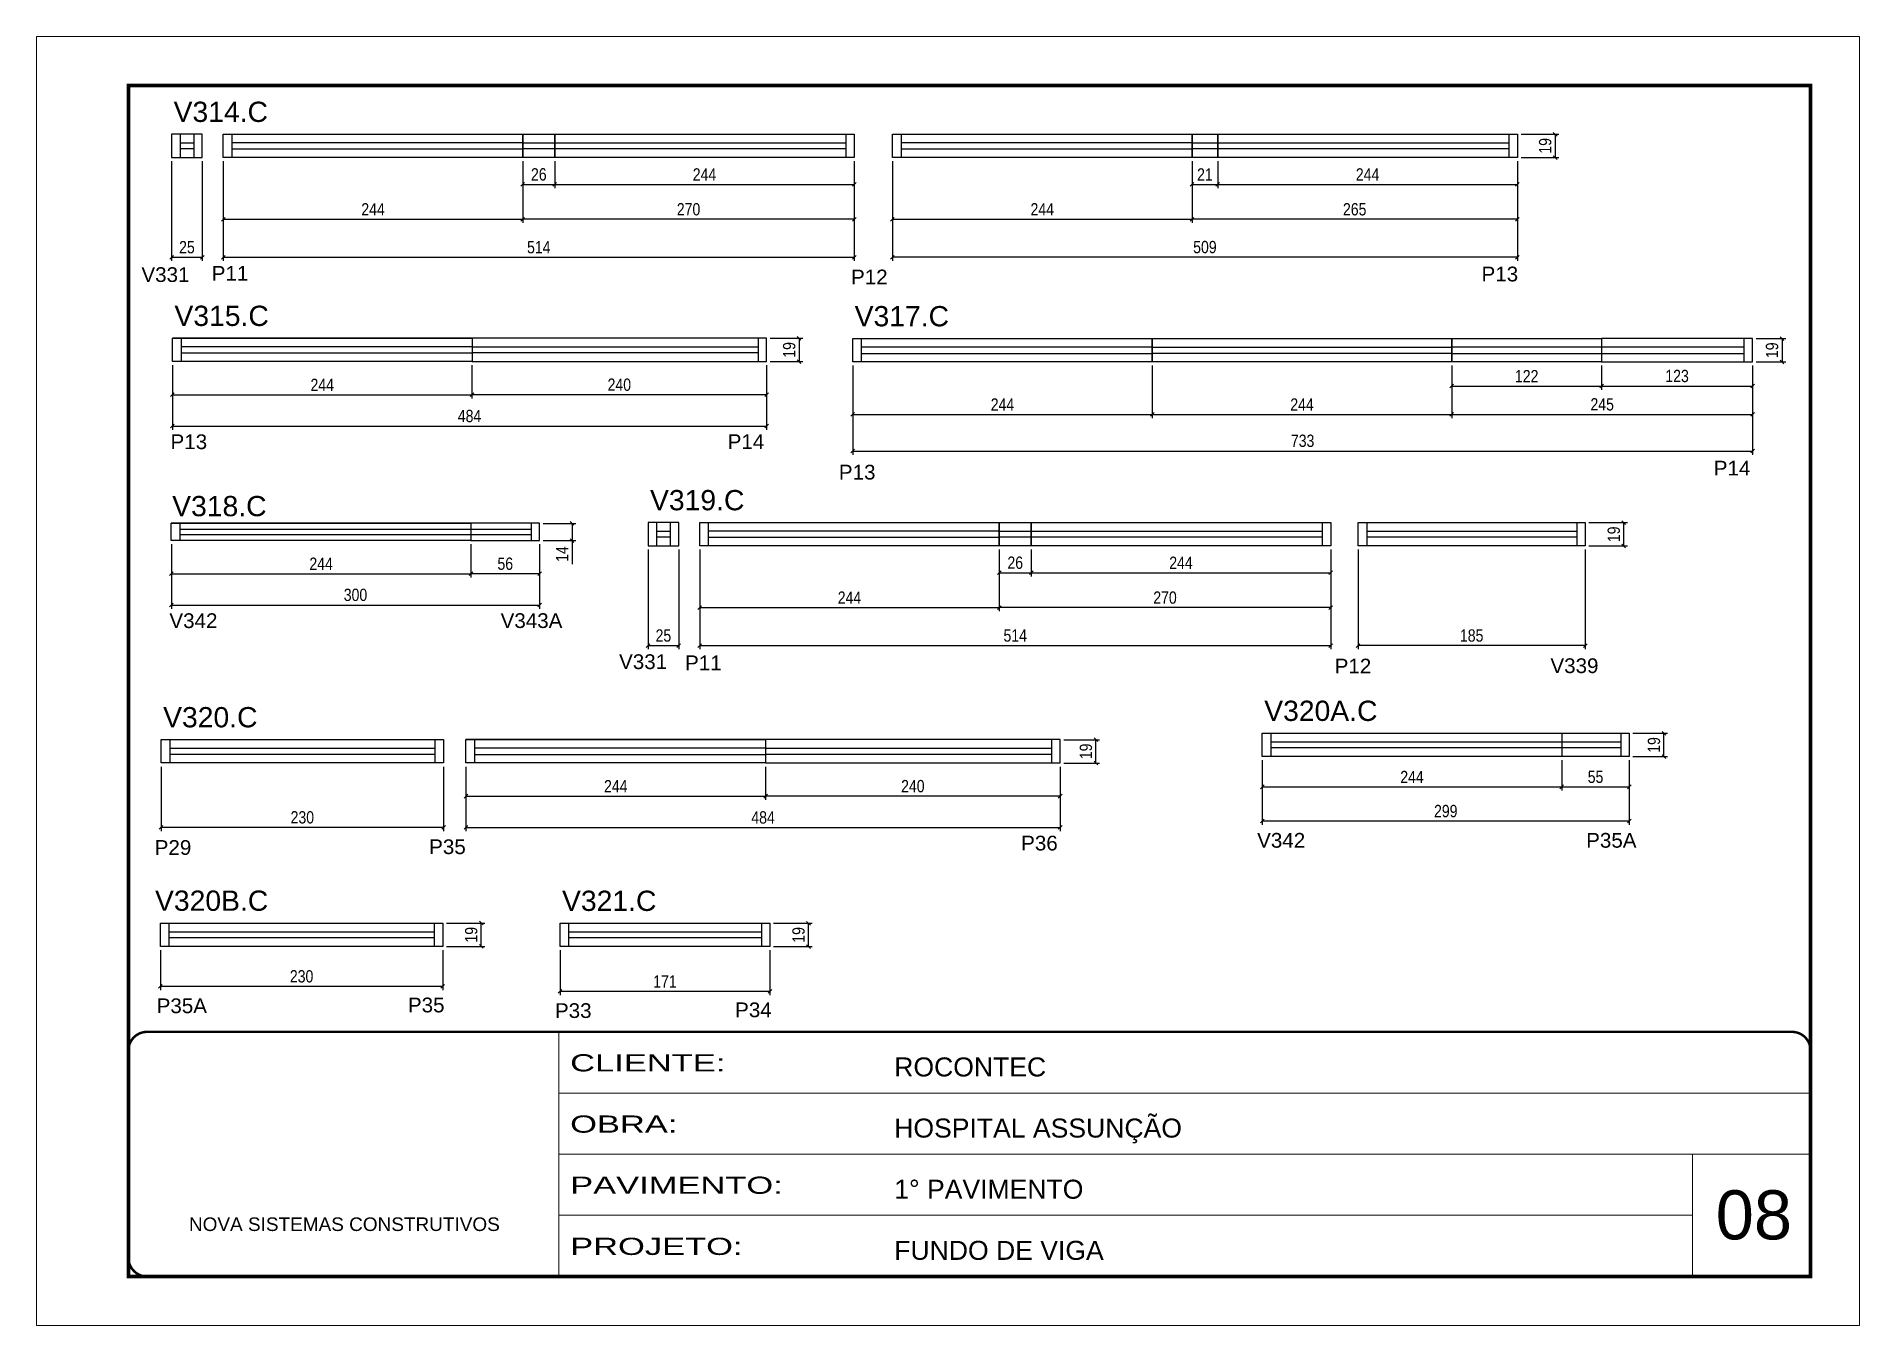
# Model space of a CAD drawing. Extents: x 3090 to 9343, y 762 to 5258.
# Drawn here: x 7858 to 9343, y 3059 to 4109 of the extents above; entities that cross this region are included whole.
import ezdxf

# ---------------------------------------------------------------- set-up
doc = ezdxf.new("R2010")
doc.units = 0
doc.linetypes.add('CONTINUO', pattern=[0])
doc.linetypes.add('DASHED', pattern=[0.75, 0.5, -0.25])
for name, color, linetype in [('5', 5, 'Continuous'), ('COTA', 241, 'Continuous'), ('Cotas', 1, 'Continuous'), ('NOMENCLATURA', 7, 'Continuous'), ('Painéis', 200, 'Continuous'), ('SARR_2.2x7', 40, 'Continuous'), ('SARR_EDITAR', 141, 'Continuous')]:
    doc.layers.add(name, color=color, linetype=linetype)
for name, color, linetype, lineweight in [('CARIMBO', 255, 'Continuous', 9), ('Folhas', 255, 'Continuous', 9), ('Romaneio', 3, 'Continuous', 13), ('SARRAFO DE PRESSAO', 251, 'DASHED', 9)]:
    doc.layers.add(name, color=color, linetype=linetype, lineweight=lineweight)
doc.styles.add('ARIAL', font='arial.ttf')
doc.styles.add('COTA TECNICA', font='techl___.ttf', dxfattribs={"height": 10})
doc.styles.add('COTA TECNICA-50', font='techl___.ttf', dxfattribs={"height": 10})
doc.styles.get("Standard").update_dxf_attribs({"font": 'arial.ttf'})
doc.styles.add('Tecnologia', font='')
doc.styles.get('Tecnologia').set_extended_font_data('Forgotten Futurist')
doc.dimstyles.new('COTA PAINEL-50', dxfattribs={"dimtxt": 10, "dimasz": 3, "dimexe": 3, "dimexo": 3, "dimgap": 3, "dimtad": 1, "dimdec": 1, "dimzin": 12, "dimdsep": 46, "dimtxsty": 'COTA TECNICA-50', "dimblk1": 'OBLIQUE', "dimblk2": 'OBLIQUE', "dimsah": 1, "dimcen": 0.9, "dimclrd": 4, "dimclre": 4, "dimclrt": 240, "dimadec": 1, "dimazin": 3, "dimtfac": 1, "dimtdec": 1, "dimtmove": 0, "dimatfit": 3, "dimfxl": 1, "dimtolj": 1, "dimtzin": 12, "dimarcsym": 0})
doc.dimstyles.new('PAINEL', dxfattribs={"dimtxt": 10, "dimasz": 3, "dimexe": 3, "dimexo": 3, "dimgap": 3, "dimtad": 1, "dimdec": 1, "dimzin": 12, "dimdsep": 46, "dimtxsty": 'COTA TECNICA', "dimblk1": 'OBLIQUE', "dimblk2": 'OBLIQUE', "dimsah": 1, "dimcen": 0.9, "dimclrd": 4, "dimclre": 4, "dimclrt": 240, "dimadec": 1, "dimazin": 3, "dimtfac": 1, "dimtdec": 1, "dimtmove": 0, "dimatfit": 3, "dimfxl": 1, "dimtolj": 1, "dimtzin": 12, "dimarcsym": 0})

msp = doc.modelspace()

# ---------------------------------------------------------------- texts
at = {"layer": '5', "linetype": 'Continuous'}
for s, p in [('V331', (7943.92, 3909.13)), ('P11', (8001.16, 3910.15)), ('P13', (9035.53, 3909.6)), ('P12', (8521.93, 3907.17)), ('P13', (7967.63, 3772.98)), ('P14', (8421.43, 3773.03)), ('P13', (8512.05, 3748.23)), ('P14', (9224.71, 3751.49)), ('V342', (7966.71, 3627.22)), ('V343A', (8236.51, 3627.28)), ('V331', (8333, 3593.83)), ('P11', (8386.78, 3592.92)), ('P12', (8915.86, 3590.27)), ('V339', (9091.65, 3590.55)), ('V342', (8852.75, 3448.33)), ('P35A', (9120.76, 3448.33)), ('P29', (7954.74, 3442.49)), ('P35', (8178.29, 3443.1)), ('P36', (8660.5, 3446.08)), ('P35A', (7956.33, 3313.55)), ('P35', (8161.01, 3314.21)), ('P33', (8280.77, 3309.63)), ('P34', (8427.54, 3310.25))]:
    msp.add_text(s, height=12, rotation=359.99996, dxfattribs=at).set_placement(p)
at = {"layer": 'CARIMBO', "style": 'ARIAL'}
msp.add_text('08', height=40, dxfattribs=at).set_placement((9226.29, 3129.25))
at = {"layer": 'NOMENCLATURA', "linetype": 'Continuous'}
for s, p in [('V314.C', (7970.14, 4039.48)), ('V315.C', (7970.84, 3873.3)), ('V317.C', (8524.91, 3873)), ('V318.C', (7968.99, 3718.32)), ('V319.C', (8358.22, 3723.16)), ('V320A.C', (8858.52, 3551.57)), ('V320.C', (7961.61, 3546.35)), ('V320B.C', (7955, 3396.92)), ('V321.C', (8286.54, 3396.82))]:
    msp.add_text(s, height=16.5, dxfattribs=at).set_placement(p)

# ---------------------------------------------------------------- blocks, each defined once
blk = doc.blocks.new('9999999999')
at = {"color": 30, "linetype": 'CONTINUO'}
for p, q in [((98564.6, 34230.2), (98564.6, 34429.4)), ((98564.6, 34379.6), (99584, 34379.6)), ((98564.6, 34329.8), (99488, 34329.8)), ((99584, 34329.8), (99488, 34329.8)), ((99488, 34329.8), (99488, 34230.2)), ((98564.6, 34280), (99488, 34280))]:
    blk.add_line(p, q, dxfattribs=at)
at = {"color": 30, "linetype": 'CONTINUO', "const_width": 2}
blk.add_lwpolyline([(99584, 34230.2), (99584, 34414.4, 0.414214), (99569, 34429.4), (98229, 34429.4, 0.414214), (98214, 34414.4), (98214, 34245.2, 0.414214), (98229, 34230.2), (99584, 34230.2)], format="xyb", dxfattribs=at)
at = {"layer": 'Folhas'}
blk.add_lwpolyline([(98139, 34190.2), (99624, 34190.2), (99624, 35240.2), (98139, 35240.2)], close=True, dxfattribs=at)
at = {"layer": 'Folhas', "color": 30, "const_width": 3}
blk.add_lwpolyline([(98214, 34230.2), (99584, 34230.2), (99584, 35200.2), (98214, 35200.2)], close=True, dxfattribs=at)
at = {"color": 7, "linetype": 'Continuous', "ltscale": 5, "style": 'ARIAL'}
for s, height, p in [('ROCONTEC', 15.48, (98837.7, 34393.1)), ('HOSPITAL ASSUNÇÃO', 15.483, (98837.7, 34343.3)), ('1° PAVIMENTO', 15.483, (98837.7, 34293.5)), ('NOVA SISTEMAS CONSTRUTIVOS', 11.059, (98263.2, 34267.2)), ('FUNDO DE VIGA', 15.483, (98837.7, 34243.7))]:
    blk.add_text(s, height=height, dxfattribs=at).set_placement(p)
at = {"layer": 'Folhas', "color": 7, "style": 'Tecnologia', "width": 1.5}
for s, p in [('CLIENTE:', (98573.7, 34397.2)), ('OBRA:', (98573.7, 34347.3)), ('PAVIMENTO:', (98573.7, 34297.5)), ('PROJETO:', (98573.7, 34247.7))]:
    blk.add_text(s, height=14, dxfattribs=at).set_placement(p)
blk = doc.blocks.new('_Oblique')
at = {"color": 0, "linetype": 'ByBlock', "lineweight": -2}
blk.add_line((-0.5, -0.5), (0.5, 0.5), dxfattribs=at)
blk = doc.blocks.new('*D253')
at = {"layer": 'COTA', "color": 4, "linetype": 'ByBlock', "lineweight": -2, "transparency": 16777216}
for p, q in [((7968.5, 4007.5), (7968.5, 3926.3)), ((7993.5, 4007.5), (7993.5, 3926.3)), ((7968.5, 3929.3), (7993.5, 3929.3))]:
    blk.add_line(p, q, dxfattribs=at)
at = {"layer": 'Defpoints', "color": 0, "linetype": 'ByBlock', "transparency": 16777216}
for p in [(7968.5, 4010.5), (7993.5, 4010.5), (7993.5, 3929.3)]:
    blk.add_point(p, dxfattribs=at)
at = {"layer": 'COTA', "color": 4, "linetype": 'ByBlock', "lineweight": -2, "transparency": 16777216, "xscale": 3, "yscale": 3, "zscale": 3, "rotation": 180}
blk.add_blockref('_Oblique', (7968.5, 3929.3), dxfattribs=at)
at = {"layer": 'COTA', "color": 4, "linetype": 'ByBlock', "lineweight": -2, "transparency": 16777216, "xscale": 3, "yscale": 3, "zscale": 3}
blk.add_blockref('_Oblique', (7993.5, 3929.3), dxfattribs=at)
at = {"layer": 'COTA', "color": 240, "linetype": 'ByBlock', "transparency": 16777216, "insert": (7981, 3937.4), "char_height": 10, "attachment_point": 5, "style": 'COTA TECNICA-50'}
blk.add_mtext('\\A1;25', dxfattribs=at)
blk = doc.blocks.new('*D254')
at = {"layer": 'COTA', "color": 4, "linetype": 'ByBlock', "lineweight": -2, "transparency": 16777216}
for p, q in [((8935, 3691.1), (8935, 3610)), ((9120, 3691.1), (9120, 3610)), ((9120, 3613), (8935, 3613))]:
    blk.add_line(p, q, dxfattribs=at)
at = {"layer": 'Defpoints', "color": 0, "linetype": 'ByBlock', "transparency": 16777216}
for p in [(8935, 3694.1), (9120, 3694.1), (8935, 3613)]:
    blk.add_point(p, dxfattribs=at)
at = {"layer": 'COTA', "color": 4, "linetype": 'ByBlock', "lineweight": -2, "transparency": 16777216, "xscale": 3, "yscale": 3, "zscale": 3, "rotation": 180}
blk.add_blockref('_Oblique', (8935, 3613), dxfattribs=at)
at = {"layer": 'COTA', "color": 4, "linetype": 'ByBlock', "lineweight": -2, "transparency": 16777216, "xscale": 3, "yscale": 3, "zscale": 3}
blk.add_blockref('_Oblique', (9120, 3613), dxfattribs=at)
at = {"layer": 'COTA', "color": 240, "linetype": 'ByBlock', "transparency": 16777216, "insert": (9027.5, 3621.1), "char_height": 10, "attachment_point": 5, "style": 'COTA TECNICA-50'}
blk.add_mtext('\\A1;185', dxfattribs=at)
blk = doc.blocks.new('*D255')
at = {"layer": 'Defpoints', "color": 0, "linetype": 'ByBlock', "transparency": 16777216}
for p in [(9120, 3713.1), (9151.4, 3713.1), (9120, 3694.1)]:
    blk.add_point(p, dxfattribs=at)
at = {"layer": 'Romaneio', "color": 4, "linetype": 'ByBlock', "lineweight": -2, "transparency": 16777216}
for p, q in [((9123, 3713.1), (9154.4, 3713.1)), ((9151.4, 3694.1), (9151.4, 3713.1)), ((9123, 3694.1), (9154.4, 3694.1))]:
    blk.add_line(p, q, dxfattribs=at)
at = {"layer": 'Romaneio', "color": 4, "linetype": 'ByBlock', "lineweight": -2, "transparency": 16777216, "xscale": 3, "yscale": 3, "zscale": 3}
for p, rotation in [((9151.4, 3713.1), 90), ((9151.4, 3694.1), 270)]:
    blk.add_blockref('_Oblique', p, dxfattribs=dict(at, rotation=rotation))
at = {"layer": 'Romaneio', "color": 240, "linetype": 'ByBlock', "transparency": 16777216, "insert": (9143.3, 3703.6), "char_height": 10, "attachment_point": 5, "rotation": 90, "style": 'COTA TECNICA-50'}
blk.add_mtext('\\A1;19', dxfattribs=at)
blk = doc.blocks.new('*D262')
at = {"layer": 'COTA', "color": 4, "linetype": 'ByBlock', "lineweight": -2, "transparency": 16777216}
for p, q in [((8010.6, 4007.5), (8010.6, 3957.2)), ((8254.6, 4007.5), (8254.6, 3957.2)), ((8010.6, 3960.2), (8254.6, 3960.2))]:
    blk.add_line(p, q, dxfattribs=at)
at = {"layer": 'Defpoints', "color": 0, "linetype": 'ByBlock', "transparency": 16777216}
for p in [(8010.6, 4010.5), (8254.6, 4010.5), (8254.6, 3960.2)]:
    blk.add_point(p, dxfattribs=at)
at = {"layer": 'COTA', "color": 4, "linetype": 'ByBlock', "lineweight": -2, "transparency": 16777216, "xscale": 3, "yscale": 3, "zscale": 3, "rotation": 180}
blk.add_blockref('_Oblique', (8010.6, 3960.2), dxfattribs=at)
at = {"layer": 'COTA', "color": 4, "linetype": 'ByBlock', "lineweight": -2, "transparency": 16777216, "xscale": 3, "yscale": 3, "zscale": 3}
blk.add_blockref('_Oblique', (8254.6, 3960.2), dxfattribs=at)
at = {"layer": 'COTA', "color": 240, "linetype": 'ByBlock', "transparency": 16777216, "insert": (8132.6, 3968.3), "char_height": 10, "attachment_point": 5, "style": 'COTA TECNICA-50'}
blk.add_mtext('\\A1;244', dxfattribs=at)
blk = doc.blocks.new('*D263')
at = {"layer": 'COTA', "color": 4, "linetype": 'ByBlock', "lineweight": -2, "transparency": 16777216}
for p, q in [((8254.6, 4007.5), (8254.6, 3985.6)), ((8280.6, 4007.5), (8280.6, 3985.6)), ((8254.6, 3988.6), (8280.6, 3988.6))]:
    blk.add_line(p, q, dxfattribs=at)
at = {"layer": 'Defpoints', "color": 0, "linetype": 'ByBlock', "transparency": 16777216}
for p in [(8254.6, 4010.5), (8280.6, 4010.5), (8280.6, 3988.6)]:
    blk.add_point(p, dxfattribs=at)
at = {"layer": 'COTA', "color": 4, "linetype": 'ByBlock', "lineweight": -2, "transparency": 16777216, "xscale": 3, "yscale": 3, "zscale": 3, "rotation": 180}
blk.add_blockref('_Oblique', (8254.6, 3988.6), dxfattribs=at)
at = {"layer": 'COTA', "color": 4, "linetype": 'ByBlock', "lineweight": -2, "transparency": 16777216, "xscale": 3, "yscale": 3, "zscale": 3}
blk.add_blockref('_Oblique', (8280.6, 3988.6), dxfattribs=at)
at = {"layer": 'COTA', "color": 240, "linetype": 'ByBlock', "transparency": 16777216, "insert": (8267.6, 3996.7), "char_height": 10, "attachment_point": 5, "style": 'COTA TECNICA-50'}
blk.add_mtext('\\A1;26', dxfattribs=at)
blk = doc.blocks.new('*D264')
at = {"layer": 'COTA', "color": 4, "linetype": 'ByBlock', "lineweight": -2, "transparency": 16777216}
for p, q in [((8280.6, 4007.5), (8280.6, 3985.6)), ((8524.6, 4007.5), (8524.6, 3985.6)), ((8280.6, 3988.6), (8524.6, 3988.6))]:
    blk.add_line(p, q, dxfattribs=at)
at = {"layer": 'Defpoints', "color": 0, "linetype": 'ByBlock', "transparency": 16777216}
for p in [(8280.6, 4010.5), (8524.6, 4010.5), (8524.6, 3988.6)]:
    blk.add_point(p, dxfattribs=at)
at = {"layer": 'COTA', "color": 4, "linetype": 'ByBlock', "lineweight": -2, "transparency": 16777216, "xscale": 3, "yscale": 3, "zscale": 3, "rotation": 180}
blk.add_blockref('_Oblique', (8280.6, 3988.6), dxfattribs=at)
at = {"layer": 'COTA', "color": 4, "linetype": 'ByBlock', "lineweight": -2, "transparency": 16777216, "xscale": 3, "yscale": 3, "zscale": 3}
blk.add_blockref('_Oblique', (8524.6, 3988.6), dxfattribs=at)
at = {"layer": 'COTA', "color": 240, "linetype": 'ByBlock', "transparency": 16777216, "insert": (8402.6, 3996.7), "char_height": 10, "attachment_point": 5, "style": 'COTA TECNICA-50'}
blk.add_mtext('\\A1;244', dxfattribs=at)
blk = doc.blocks.new('*D265')
at = {"layer": 'COTA', "color": 4, "linetype": 'ByBlock', "lineweight": -2, "transparency": 16777216}
for p, q in [((8254.6, 4007.5), (8254.6, 3957.2)), ((8524.6, 4007.5), (8524.6, 3957.2)), ((8524.6, 3960.2), (8254.6, 3960.2))]:
    blk.add_line(p, q, dxfattribs=at)
at = {"layer": 'Defpoints', "color": 0, "linetype": 'ByBlock', "transparency": 16777216}
for p in [(8254.6, 4010.5), (8524.6, 4010.5), (8254.6, 3960.2)]:
    blk.add_point(p, dxfattribs=at)
at = {"layer": 'COTA', "color": 4, "linetype": 'ByBlock', "lineweight": -2, "transparency": 16777216, "xscale": 3, "yscale": 3, "zscale": 3}
for p, rotation in [((8254.6, 3960.2), 180.0000022456254), ((8524.6, 3960.2), 2.245625445596033e-06)]:
    blk.add_blockref('_Oblique', p, dxfattribs=dict(at, rotation=rotation))
at = {"layer": 'COTA', "color": 240, "linetype": 'ByBlock', "transparency": 16777216, "insert": (8389.6, 3968.3), "char_height": 10, "attachment_point": 5, "rotation": 0, "style": 'COTA TECNICA-50'}
blk.add_mtext('\\A1;270', dxfattribs=at)
blk = doc.blocks.new('*D194')
at = {"layer": 'COTA', "color": 4, "linetype": 'ByBlock', "lineweight": -2, "transparency": 16777216}
for p, q in [((8555.7, 4007.5), (8555.7, 3957.2)), ((8799.7, 4007.5), (8799.7, 3957.2)), ((8555.7, 3960.2), (8799.7, 3960.2))]:
    blk.add_line(p, q, dxfattribs=at)
at = {"layer": 'Defpoints', "color": 0, "linetype": 'ByBlock', "transparency": 16777216}
for p in [(8555.7, 4010.5), (8799.7, 4010.5), (8799.7, 3960.2)]:
    blk.add_point(p, dxfattribs=at)
at = {"layer": 'COTA', "color": 4, "linetype": 'ByBlock', "lineweight": -2, "transparency": 16777216, "xscale": 3, "yscale": 3, "zscale": 3, "rotation": 180}
blk.add_blockref('_Oblique', (8555.7, 3960.2), dxfattribs=at)
at = {"layer": 'COTA', "color": 4, "linetype": 'ByBlock', "lineweight": -2, "transparency": 16777216, "xscale": 3, "yscale": 3, "zscale": 3}
blk.add_blockref('_Oblique', (8799.7, 3960.2), dxfattribs=at)
at = {"layer": 'COTA', "color": 240, "linetype": 'ByBlock', "transparency": 16777216, "insert": (8677.7, 3968.3), "char_height": 10, "attachment_point": 5, "style": 'COTA TECNICA-50'}
blk.add_mtext('\\A1;244', dxfattribs=at)
blk = doc.blocks.new('*D195')
at = {"layer": 'COTA', "color": 4, "linetype": 'ByBlock', "lineweight": -2, "transparency": 16777216}
for p, q in [((8799.7, 4007.5), (8799.7, 3985.6)), ((8820.7, 4007.5), (8820.7, 3985.6)), ((8799.7, 3988.6), (8820.7, 3988.6))]:
    blk.add_line(p, q, dxfattribs=at)
at = {"layer": 'Defpoints', "color": 0, "linetype": 'ByBlock', "transparency": 16777216}
for p in [(8799.7, 4010.5), (8820.7, 4010.5), (8820.7, 3988.6)]:
    blk.add_point(p, dxfattribs=at)
at = {"layer": 'COTA', "color": 4, "linetype": 'ByBlock', "lineweight": -2, "transparency": 16777216, "xscale": 3, "yscale": 3, "zscale": 3, "rotation": 180}
blk.add_blockref('_Oblique', (8799.7, 3988.6), dxfattribs=at)
at = {"layer": 'COTA', "color": 4, "linetype": 'ByBlock', "lineweight": -2, "transparency": 16777216, "xscale": 3, "yscale": 3, "zscale": 3}
blk.add_blockref('_Oblique', (8820.7, 3988.6), dxfattribs=at)
at = {"layer": 'COTA', "color": 240, "linetype": 'ByBlock', "transparency": 16777216, "insert": (8810.2, 3996.7), "char_height": 10, "attachment_point": 5, "style": 'COTA TECNICA-50'}
blk.add_mtext('\\A1;21', dxfattribs=at)
blk = doc.blocks.new('*D196')
at = {"layer": 'COTA', "color": 4, "linetype": 'ByBlock', "lineweight": -2, "transparency": 16777216}
for p, q in [((8820.7, 4007.5), (8820.7, 3985.6)), ((9064.7, 4007.5), (9064.7, 3985.6)), ((8820.7, 3988.6), (9064.7, 3988.6))]:
    blk.add_line(p, q, dxfattribs=at)
at = {"layer": 'Defpoints', "color": 0, "linetype": 'ByBlock', "transparency": 16777216}
for p in [(8820.7, 4010.5), (9064.7, 4010.5), (9064.7, 3988.6)]:
    blk.add_point(p, dxfattribs=at)
at = {"layer": 'COTA', "color": 4, "linetype": 'ByBlock', "lineweight": -2, "transparency": 16777216, "xscale": 3, "yscale": 3, "zscale": 3, "rotation": 180}
blk.add_blockref('_Oblique', (8820.7, 3988.6), dxfattribs=at)
at = {"layer": 'COTA', "color": 4, "linetype": 'ByBlock', "lineweight": -2, "transparency": 16777216, "xscale": 3, "yscale": 3, "zscale": 3}
blk.add_blockref('_Oblique', (9064.7, 3988.6), dxfattribs=at)
at = {"layer": 'COTA', "color": 240, "linetype": 'ByBlock', "transparency": 16777216, "insert": (8942.7, 3996.7), "char_height": 10, "attachment_point": 5, "style": 'COTA TECNICA-50'}
blk.add_mtext('\\A1;244', dxfattribs=at)
blk = doc.blocks.new('*D197')
at = {"layer": 'COTA', "color": 4, "linetype": 'ByBlock', "lineweight": -2, "transparency": 16777216}
for p, q in [((8799.7, 4007.5), (8799.7, 3957.2)), ((9064.7, 4007.5), (9064.7, 3957.2)), ((9064.7, 3960.2), (8799.7, 3960.2))]:
    blk.add_line(p, q, dxfattribs=at)
at = {"layer": 'Defpoints', "color": 0, "linetype": 'ByBlock', "transparency": 16777216}
for p in [(8799.7, 4010.5), (9064.7, 4010.5), (8799.7, 3960.2)]:
    blk.add_point(p, dxfattribs=at)
at = {"layer": 'COTA', "color": 4, "linetype": 'ByBlock', "lineweight": -2, "transparency": 16777216, "xscale": 3, "yscale": 3, "zscale": 3}
for p, rotation in [((8799.7, 3960.2), 180.0000022879957), ((9064.7, 3960.2), 2.287995712890734e-06)]:
    blk.add_blockref('_Oblique', p, dxfattribs=dict(at, rotation=rotation))
at = {"layer": 'COTA', "color": 240, "linetype": 'ByBlock', "transparency": 16777216, "insert": (8932.2, 3968.3), "char_height": 10, "attachment_point": 5, "rotation": 0, "style": 'COTA TECNICA-50'}
blk.add_mtext('\\A1;265', dxfattribs=at)
blk = doc.blocks.new('*D30')
at = {"layer": 'COTA', "color": 4, "linetype": 'ByBlock', "lineweight": -2, "transparency": 16777216}
for p, q in [((9067.7, 4029.5), (9098.5, 4029.5)), ((9095.5, 4029.5), (9095.5, 4010.5)), ((9067.7, 4010.5), (9098.5, 4010.5))]:
    blk.add_line(p, q, dxfattribs=at)
at = {"layer": 'Defpoints', "color": 0, "linetype": 'ByBlock', "transparency": 16777216}
for p in [(9064.7, 4029.5), (9064.7, 4010.5), (9095.5, 4010.5)]:
    blk.add_point(p, dxfattribs=at)
at = {"layer": 'COTA', "color": 4, "linetype": 'ByBlock', "lineweight": -2, "transparency": 16777216, "xscale": 3, "yscale": 3, "zscale": 3}
for p, rotation in [((9095.5, 4029.5), 90), ((9095.5, 4010.5), 270)]:
    blk.add_blockref('_Oblique', p, dxfattribs=dict(at, rotation=rotation))
at = {"layer": 'COTA', "color": 240, "linetype": 'ByBlock', "transparency": 16777216, "insert": (9087.4, 4020), "char_height": 10, "attachment_point": 5, "rotation": 90, "style": 'COTA TECNICA-50'}
blk.add_mtext('\\A1;19', dxfattribs=at)
blk = doc.blocks.new('*D198')
at = {"layer": 'COTA', "color": 4, "linetype": 'ByBlock', "lineweight": -2, "transparency": 16777216}
for p, q in [((8213.2, 3841.3), (8213.2, 3814.3)), ((8453.2, 3841.3), (8453.2, 3814.3)), ((8453.2, 3817.3), (8213.2, 3817.3))]:
    blk.add_line(p, q, dxfattribs=at)
at = {"layer": 'Defpoints', "color": 0, "linetype": 'ByBlock', "transparency": 16777216}
for p in [(8213.2, 3844.3), (8453.2, 3844.3), (8213.2, 3817.3)]:
    blk.add_point(p, dxfattribs=at)
at = {"layer": 'COTA', "color": 4, "linetype": 'ByBlock', "lineweight": -2, "transparency": 16777216, "xscale": 3, "yscale": 3, "zscale": 3, "rotation": 180}
blk.add_blockref('_Oblique', (8213.2, 3817.3), dxfattribs=at)
at = {"layer": 'COTA', "color": 4, "linetype": 'ByBlock', "lineweight": -2, "transparency": 16777216, "xscale": 3, "yscale": 3, "zscale": 3}
blk.add_blockref('_Oblique', (8453.2, 3817.3), dxfattribs=at)
at = {"layer": 'COTA', "color": 240, "linetype": 'ByBlock', "transparency": 16777216, "insert": (8333.2, 3825.4), "char_height": 10, "attachment_point": 5, "style": 'COTA TECNICA-50'}
blk.add_mtext('\\A1;240', dxfattribs=at)
blk = doc.blocks.new('*D199')
at = {"layer": 'COTA', "color": 4, "linetype": 'ByBlock', "lineweight": -2, "transparency": 16777216}
for p, q in [((7969.2, 3841.3), (7969.2, 3814.3)), ((8213.2, 3841.3), (8213.2, 3814.3)), ((7969.2, 3817.3), (8213.2, 3817.3))]:
    blk.add_line(p, q, dxfattribs=at)
at = {"layer": 'Defpoints', "color": 0, "linetype": 'ByBlock', "transparency": 16777216}
for p in [(7969.2, 3844.3), (8213.2, 3844.3), (8213.2, 3817.3)]:
    blk.add_point(p, dxfattribs=at)
at = {"layer": 'COTA', "color": 4, "linetype": 'ByBlock', "lineweight": -2, "transparency": 16777216, "xscale": 3, "yscale": 3, "zscale": 3, "rotation": 180}
blk.add_blockref('_Oblique', (7969.2, 3817.3), dxfattribs=at)
at = {"layer": 'COTA', "color": 4, "linetype": 'ByBlock', "lineweight": -2, "transparency": 16777216, "xscale": 3, "yscale": 3, "zscale": 3}
blk.add_blockref('_Oblique', (8213.2, 3817.3), dxfattribs=at)
at = {"layer": 'COTA', "color": 240, "linetype": 'ByBlock', "transparency": 16777216, "insert": (8091.2, 3825.3), "char_height": 10, "attachment_point": 5, "style": 'COTA TECNICA-50'}
blk.add_mtext('\\A1;244', dxfattribs=at)
blk = doc.blocks.new('*D200')
at = {"layer": 'Defpoints', "color": 0, "linetype": 'ByBlock', "transparency": 16777216}
for p in [(8453.2, 3863.3), (8453.2, 3844.3), (8479.6, 3844.3)]:
    blk.add_point(p, dxfattribs=at)
at = {"layer": 'Romaneio', "color": 4, "linetype": 'ByBlock', "lineweight": -2, "transparency": 16777216}
for p, q in [((8456.2, 3863.3), (8482.6, 3863.3)), ((8479.6, 3863.3), (8479.6, 3844.3)), ((8456.2, 3844.3), (8482.6, 3844.3))]:
    blk.add_line(p, q, dxfattribs=at)
at = {"layer": 'Romaneio', "color": 4, "linetype": 'ByBlock', "lineweight": -2, "transparency": 16777216, "xscale": 3, "yscale": 3, "zscale": 3}
for p, rotation in [((8479.6, 3863.3), 90), ((8479.6, 3844.3), 270)]:
    blk.add_blockref('_Oblique', p, dxfattribs=dict(at, rotation=rotation))
at = {"layer": 'Romaneio', "color": 240, "linetype": 'ByBlock', "transparency": 16777216, "insert": (8471.6, 3853.8), "char_height": 10, "attachment_point": 5, "rotation": 90, "style": 'COTA TECNICA-50'}
blk.add_mtext('\\A1;19', dxfattribs=at)
blk = doc.blocks.new('*D201')
at = {"layer": 'COTA', "color": 4, "linetype": 'ByBlock', "lineweight": -2, "transparency": 16777216}
for p, q in [((8523.3, 3841), (8523.3, 3798.3)), ((8767.3, 3841), (8767.3, 3798.3)), ((8523.3, 3801.3), (8767.3, 3801.3))]:
    blk.add_line(p, q, dxfattribs=at)
at = {"layer": 'Defpoints', "color": 0, "linetype": 'ByBlock', "transparency": 16777216}
for p in [(8523.3, 3844), (8767.3, 3844), (8767.3, 3801.3)]:
    blk.add_point(p, dxfattribs=at)
at = {"layer": 'COTA', "color": 4, "linetype": 'ByBlock', "lineweight": -2, "transparency": 16777216, "xscale": 3, "yscale": 3, "zscale": 3, "rotation": 180}
blk.add_blockref('_Oblique', (8523.3, 3801.3), dxfattribs=at)
at = {"layer": 'COTA', "color": 4, "linetype": 'ByBlock', "lineweight": -2, "transparency": 16777216, "xscale": 3, "yscale": 3, "zscale": 3}
blk.add_blockref('_Oblique', (8767.3, 3801.3), dxfattribs=at)
at = {"layer": 'COTA', "color": 240, "linetype": 'ByBlock', "transparency": 16777216, "insert": (8645.3, 3809.3), "char_height": 10, "attachment_point": 5, "style": 'COTA TECNICA-50'}
blk.add_mtext('\\A1;244', dxfattribs=at)
blk = doc.blocks.new('*D202')
at = {"layer": 'COTA', "color": 4, "linetype": 'ByBlock', "lineweight": -2, "transparency": 16777216}
for p, q in [((8767.3, 3841), (8767.3, 3798.3)), ((9011.3, 3841), (9011.3, 3798.3)), ((8767.3, 3801.3), (9011.3, 3801.3))]:
    blk.add_line(p, q, dxfattribs=at)
at = {"layer": 'Defpoints', "color": 0, "linetype": 'ByBlock', "transparency": 16777216}
for p in [(8767.3, 3844), (9011.3, 3844), (9011.3, 3801.3)]:
    blk.add_point(p, dxfattribs=at)
at = {"layer": 'COTA', "color": 4, "linetype": 'ByBlock', "lineweight": -2, "transparency": 16777216, "xscale": 3, "yscale": 3, "zscale": 3, "rotation": 180}
blk.add_blockref('_Oblique', (8767.3, 3801.3), dxfattribs=at)
at = {"layer": 'COTA', "color": 4, "linetype": 'ByBlock', "lineweight": -2, "transparency": 16777216, "xscale": 3, "yscale": 3, "zscale": 3}
blk.add_blockref('_Oblique', (9011.3, 3801.3), dxfattribs=at)
at = {"layer": 'COTA', "color": 240, "linetype": 'ByBlock', "transparency": 16777216, "insert": (8889.3, 3809.3), "char_height": 10, "attachment_point": 5, "style": 'COTA TECNICA-50'}
blk.add_mtext('\\A1;244', dxfattribs=at)
blk = doc.blocks.new('*D203')
at = {"layer": 'COTA', "color": 4, "linetype": 'ByBlock', "lineweight": -2, "transparency": 16777216}
for p, q in [((9011.3, 3841), (9011.3, 3798.3)), ((9256.3, 3841), (9256.3, 3798.3)), ((9011.3, 3801.3), (9256.3, 3801.3))]:
    blk.add_line(p, q, dxfattribs=at)
at = {"layer": 'Defpoints', "color": 0, "linetype": 'ByBlock', "transparency": 16777216}
for p in [(9011.3, 3844), (9256.3, 3844), (9256.3, 3801.3)]:
    blk.add_point(p, dxfattribs=at)
at = {"layer": 'COTA', "color": 4, "linetype": 'ByBlock', "lineweight": -2, "transparency": 16777216, "xscale": 3, "yscale": 3, "zscale": 3, "rotation": 180}
blk.add_blockref('_Oblique', (9011.3, 3801.3), dxfattribs=at)
at = {"layer": 'COTA', "color": 4, "linetype": 'ByBlock', "lineweight": -2, "transparency": 16777216, "xscale": 3, "yscale": 3, "zscale": 3}
blk.add_blockref('_Oblique', (9256.3, 3801.3), dxfattribs=at)
at = {"layer": 'COTA', "color": 240, "linetype": 'ByBlock', "transparency": 16777216, "insert": (9133.8, 3809.4), "char_height": 10, "attachment_point": 5, "style": 'COTA TECNICA-50'}
blk.add_mtext('\\A1;245', dxfattribs=at)
blk = doc.blocks.new('*D204')
at = {"layer": 'COTA', "color": 4, "linetype": 'ByBlock', "lineweight": -2, "transparency": 16777216}
for p, q in [((9011.3, 3841), (9011.3, 3821.3)), ((9133.3, 3841), (9133.3, 3821.3)), ((9011.3, 3824.3), (9133.3, 3824.3))]:
    blk.add_line(p, q, dxfattribs=at)
at = {"layer": 'Defpoints', "color": 0, "linetype": 'ByBlock', "transparency": 16777216}
for p in [(9011.3, 3844), (9133.3, 3844), (9133.3, 3824.3)]:
    blk.add_point(p, dxfattribs=at)
at = {"layer": 'COTA', "color": 4, "linetype": 'ByBlock', "lineweight": -2, "transparency": 16777216, "xscale": 3, "yscale": 3, "zscale": 3}
for p, rotation in [((9011.3, 3824.3), 180.0000727987055), ((9133.3, 3824.3), 7.279870543824064e-05)]:
    blk.add_blockref('_Oblique', p, dxfattribs=dict(at, rotation=rotation))
at = {"layer": 'COTA', "color": 240, "linetype": 'ByBlock', "transparency": 16777216, "insert": (9072.3, 3832.4), "char_height": 10, "attachment_point": 5, "rotation": 0.0001, "style": 'COTA TECNICA-50'}
blk.add_mtext('\\A1;122', dxfattribs=at)
blk = doc.blocks.new('*D205')
at = {"layer": 'COTA', "color": 4, "linetype": 'ByBlock', "lineweight": -2, "transparency": 16777216}
for p, q in [((9133.3, 3841), (9133.3, 3821.3)), ((9256.3, 3841), (9256.3, 3821.3)), ((9133.3, 3824.3), (9256.3, 3824.3))]:
    blk.add_line(p, q, dxfattribs=at)
at = {"layer": 'Defpoints', "color": 0, "linetype": 'ByBlock', "transparency": 16777216}
for p in [(9133.3, 3844), (9256.3, 3844), (9256.3, 3824.3)]:
    blk.add_point(p, dxfattribs=at)
at = {"layer": 'COTA', "color": 4, "linetype": 'ByBlock', "lineweight": -2, "transparency": 16777216, "xscale": 3, "yscale": 3, "zscale": 3, "rotation": 180}
blk.add_blockref('_Oblique', (9133.3, 3824.3), dxfattribs=at)
at = {"layer": 'COTA', "color": 4, "linetype": 'ByBlock', "lineweight": -2, "transparency": 16777216, "xscale": 3, "yscale": 3, "zscale": 3}
blk.add_blockref('_Oblique', (9256.3, 3824.3), dxfattribs=at)
at = {"layer": 'COTA', "color": 240, "linetype": 'ByBlock', "transparency": 16777216, "insert": (9194.8, 3832.5), "char_height": 10, "attachment_point": 5, "style": 'COTA TECNICA-50'}
blk.add_mtext('\\A1;123', dxfattribs=at)
blk = doc.blocks.new('*D206')
at = {"layer": 'COTA', "color": 4, "linetype": 'ByBlock', "lineweight": -2, "transparency": 16777216}
for p, q in [((9259.3, 3863), (9283.3, 3863)), ((9280.3, 3863), (9280.3, 3844)), ((9259.3, 3844), (9283.3, 3844))]:
    blk.add_line(p, q, dxfattribs=at)
at = {"layer": 'Defpoints', "color": 0, "linetype": 'ByBlock', "transparency": 16777216}
for p in [(9256.3, 3863), (9256.3, 3844), (9280.3, 3844)]:
    blk.add_point(p, dxfattribs=at)
at = {"layer": 'COTA', "color": 4, "linetype": 'ByBlock', "lineweight": -2, "transparency": 16777216, "xscale": 3, "yscale": 3, "zscale": 3}
for p, rotation in [((9280.3, 3863), 90), ((9280.3, 3844), 270)]:
    blk.add_blockref('_Oblique', p, dxfattribs=dict(at, rotation=rotation))
at = {"layer": 'COTA', "color": 240, "linetype": 'ByBlock', "transparency": 16777216, "insert": (9272.2, 3853.5), "char_height": 10, "attachment_point": 5, "rotation": 90, "style": 'COTA TECNICA-50'}
blk.add_mtext('\\A1;19', dxfattribs=at)
blk = doc.blocks.new('*D208')
at = {"layer": 'Defpoints', "color": 0, "linetype": 'ByBlock', "transparency": 16777216}
for p in [(8010.6, 4010.5), (8524.6, 4010.5), (8524.6, 3929.3)]:
    blk.add_point(p, dxfattribs=at)
at = {"layer": 'Romaneio', "color": 4, "linetype": 'ByBlock', "lineweight": -2, "transparency": 16777216}
for p, q in [((8010.6, 4007.5), (8010.6, 3926.3)), ((8524.6, 4007.5), (8524.6, 3926.3)), ((8010.6, 3929.3), (8524.6, 3929.3))]:
    blk.add_line(p, q, dxfattribs=at)
at = {"layer": 'Romaneio', "color": 4, "linetype": 'ByBlock', "lineweight": -2, "transparency": 16777216, "xscale": 3, "yscale": 3, "zscale": 3, "rotation": 180}
blk.add_blockref('_Oblique', (8010.6, 3929.3), dxfattribs=at)
at = {"layer": 'Romaneio', "color": 4, "linetype": 'ByBlock', "lineweight": -2, "transparency": 16777216, "xscale": 3, "yscale": 3, "zscale": 3}
blk.add_blockref('_Oblique', (8524.6, 3929.3), dxfattribs=at)
at = {"layer": 'Romaneio', "color": 240, "linetype": 'ByBlock', "transparency": 16777216, "insert": (8267.6, 3937.4), "char_height": 10, "attachment_point": 5, "style": 'COTA TECNICA-50'}
blk.add_mtext('\\A1;514', dxfattribs=at)
blk = doc.blocks.new('*D209')
at = {"layer": 'Defpoints', "color": 0, "linetype": 'ByBlock', "transparency": 16777216}
for p in [(8555.7, 4010.5), (9064.7, 4010.5), (8555.7, 3929.3)]:
    blk.add_point(p, dxfattribs=at)
at = {"layer": 'Romaneio', "color": 4, "linetype": 'ByBlock', "lineweight": -2, "transparency": 16777216}
for p, q in [((8555.7, 4007.5), (8555.7, 3926.3)), ((9064.7, 4007.5), (9064.7, 3926.3)), ((9064.7, 3929.3), (8555.7, 3929.3))]:
    blk.add_line(p, q, dxfattribs=at)
at = {"layer": 'Romaneio', "color": 4, "linetype": 'ByBlock', "lineweight": -2, "transparency": 16777216, "xscale": 3, "yscale": 3, "zscale": 3, "rotation": 180}
blk.add_blockref('_Oblique', (8555.7, 3929.3), dxfattribs=at)
at = {"layer": 'Romaneio', "color": 4, "linetype": 'ByBlock', "lineweight": -2, "transparency": 16777216, "xscale": 3, "yscale": 3, "zscale": 3}
blk.add_blockref('_Oblique', (9064.7, 3929.3), dxfattribs=at)
at = {"layer": 'Romaneio', "color": 240, "linetype": 'ByBlock', "transparency": 16777216, "insert": (8810.2, 3937.5), "char_height": 10, "attachment_point": 5, "style": 'COTA TECNICA-50'}
blk.add_mtext('\\A1;509', dxfattribs=at)
blk = doc.blocks.new('*D210')
at = {"layer": 'Defpoints', "color": 0, "linetype": 'ByBlock', "transparency": 16777216}
for p in [(7969.2, 3844.3), (8453.2, 3844.3), (8453.2, 3791.8)]:
    blk.add_point(p, dxfattribs=at)
at = {"layer": 'Romaneio', "color": 4, "linetype": 'ByBlock', "lineweight": -2, "transparency": 16777216}
for p, q in [((7969.2, 3841.3), (7969.2, 3788.8)), ((8453.2, 3841.3), (8453.2, 3788.8)), ((7969.2, 3791.8), (8453.2, 3791.8))]:
    blk.add_line(p, q, dxfattribs=at)
at = {"layer": 'Romaneio', "color": 4, "linetype": 'ByBlock', "lineweight": -2, "transparency": 16777216, "xscale": 3, "yscale": 3, "zscale": 3, "rotation": 180}
blk.add_blockref('_Oblique', (7969.2, 3791.8), dxfattribs=at)
at = {"layer": 'Romaneio', "color": 4, "linetype": 'ByBlock', "lineweight": -2, "transparency": 16777216, "xscale": 3, "yscale": 3, "zscale": 3}
blk.add_blockref('_Oblique', (8453.2, 3791.8), dxfattribs=at)
at = {"layer": 'Romaneio', "color": 240, "linetype": 'ByBlock', "transparency": 16777216, "insert": (8211.2, 3799.9), "char_height": 10, "attachment_point": 5, "style": 'COTA TECNICA-50'}
blk.add_mtext('\\A1;484', dxfattribs=at)
blk = doc.blocks.new('*D211')
at = {"layer": 'Defpoints', "color": 0, "linetype": 'ByBlock', "transparency": 16777216}
for p in [(8523.3, 3844), (9256.3, 3844), (9256.3, 3771.4)]:
    blk.add_point(p, dxfattribs=at)
at = {"layer": 'Romaneio', "color": 4, "linetype": 'ByBlock', "lineweight": -2, "transparency": 16777216}
for p, q in [((8523.3, 3841), (8523.3, 3768.4)), ((9256.3, 3841), (9256.3, 3768.4)), ((8523.3, 3771.4), (9256.3, 3771.4))]:
    blk.add_line(p, q, dxfattribs=at)
at = {"layer": 'Romaneio', "color": 4, "linetype": 'ByBlock', "lineweight": -2, "transparency": 16777216, "xscale": 3, "yscale": 3, "zscale": 3, "rotation": 180}
blk.add_blockref('_Oblique', (8523.3, 3771.4), dxfattribs=at)
at = {"layer": 'Romaneio', "color": 4, "linetype": 'ByBlock', "lineweight": -2, "transparency": 16777216, "xscale": 3, "yscale": 3, "zscale": 3}
blk.add_blockref('_Oblique', (9256.3, 3771.4), dxfattribs=at)
at = {"layer": 'Romaneio', "color": 240, "linetype": 'ByBlock', "transparency": 16777216, "insert": (8889.8, 3779.7), "char_height": 10, "attachment_point": 5, "style": 'COTA TECNICA-50'}
blk.add_mtext('\\A1;733', dxfattribs=at)
blk = doc.blocks.new('*D212')
at = {"layer": 'COTA', "color": 4, "linetype": 'ByBlock', "lineweight": -2, "transparency": 16777216}
for p, q in [((8212.3, 3695.5), (8212.3, 3668.5)), ((8268.3, 3695.5), (8268.3, 3668.5)), ((8268.3, 3671.5), (8212.3, 3671.5))]:
    blk.add_line(p, q, dxfattribs=at)
at = {"layer": 'Defpoints', "color": 0, "linetype": 'ByBlock', "transparency": 16777216}
for p in [(8212.3, 3698.5), (8268.3, 3698.5), (8212.3, 3671.5)]:
    blk.add_point(p, dxfattribs=at)
at = {"layer": 'COTA', "color": 4, "linetype": 'ByBlock', "lineweight": -2, "transparency": 16777216, "xscale": 3, "yscale": 3, "zscale": 3, "rotation": 180}
blk.add_blockref('_Oblique', (8212.3, 3671.5), dxfattribs=at)
at = {"layer": 'COTA', "color": 4, "linetype": 'ByBlock', "lineweight": -2, "transparency": 16777216, "xscale": 3, "yscale": 3, "zscale": 3}
blk.add_blockref('_Oblique', (8268.3, 3671.5), dxfattribs=at)
at = {"layer": 'COTA', "color": 240, "linetype": 'ByBlock', "transparency": 16777216, "insert": (8240.3, 3679.6), "char_height": 10, "attachment_point": 5, "style": 'COTA TECNICA-50'}
blk.add_mtext('\\A1;56', dxfattribs=at)
blk = doc.blocks.new('*D213')
at = {"layer": 'COTA', "color": 4, "linetype": 'ByBlock', "lineweight": -2, "transparency": 16777216}
for p, q in [((7968.3, 3695.5), (7968.3, 3668.5)), ((8212.3, 3695.5), (8212.3, 3668.5)), ((7968.3, 3671.5), (8212.3, 3671.5))]:
    blk.add_line(p, q, dxfattribs=at)
at = {"layer": 'Defpoints', "color": 0, "linetype": 'ByBlock', "transparency": 16777216}
for p in [(7968.3, 3698.5), (8212.3, 3698.5), (8212.3, 3671.5)]:
    blk.add_point(p, dxfattribs=at)
at = {"layer": 'COTA', "color": 4, "linetype": 'ByBlock', "lineweight": -2, "transparency": 16777216, "xscale": 3, "yscale": 3, "zscale": 3, "rotation": 180}
blk.add_blockref('_Oblique', (7968.3, 3671.5), dxfattribs=at)
at = {"layer": 'COTA', "color": 4, "linetype": 'ByBlock', "lineweight": -2, "transparency": 16777216, "xscale": 3, "yscale": 3, "zscale": 3}
blk.add_blockref('_Oblique', (8212.3, 3671.5), dxfattribs=at)
at = {"layer": 'COTA', "color": 240, "linetype": 'ByBlock', "transparency": 16777216, "insert": (8090.3, 3679.6), "char_height": 10, "attachment_point": 5, "style": 'COTA TECNICA-50'}
blk.add_mtext('\\A1;244', dxfattribs=at)
blk = doc.blocks.new('*D214')
at = {"layer": 'Defpoints', "color": 0, "linetype": 'ByBlock', "transparency": 16777216}
for p in [(8268.3, 3712.5), (8268.3, 3698.5), (8294.7, 3698.5)]:
    blk.add_point(p, dxfattribs=at)
at = {"layer": 'Romaneio', "color": 4, "linetype": 'ByBlock', "lineweight": -2, "transparency": 16777216}
for p, q in [((8271.3, 3712.5), (8297.7, 3712.5)), ((8294.7, 3712.5), (8294.7, 3698.5)), ((8271.3, 3698.5), (8297.7, 3698.5)), ((8294.7, 3698.5), (8294.7, 3679.4))]:
    blk.add_line(p, q, dxfattribs=at)
at = {"layer": 'Romaneio', "color": 4, "linetype": 'ByBlock', "lineweight": -2, "transparency": 16777216, "xscale": 3, "yscale": 3, "zscale": 3}
for p, rotation in [((8294.7, 3712.5), 90), ((8294.7, 3698.5), 270)]:
    blk.add_blockref('_Oblique', p, dxfattribs=dict(at, rotation=rotation))
at = {"layer": 'Romaneio', "color": 240, "linetype": 'ByBlock', "transparency": 16777216, "insert": (8286.6, 3687.5), "char_height": 10, "attachment_point": 5, "rotation": 90, "style": 'COTA TECNICA-50'}
blk.add_mtext('\\A1;14', dxfattribs=at)
blk = doc.blocks.new('*D215')
at = {"layer": 'Defpoints', "color": 0, "linetype": 'ByBlock', "transparency": 16777216}
for p in [(7968.3, 3698.5), (8268.3, 3698.5), (8268.3, 3646)]:
    blk.add_point(p, dxfattribs=at)
at = {"layer": 'Romaneio', "color": 4, "linetype": 'ByBlock', "lineweight": -2, "transparency": 16777216}
for p, q in [((7968.3, 3695.5), (7968.3, 3643)), ((8268.3, 3695.5), (8268.3, 3643)), ((7968.3, 3646), (8268.3, 3646))]:
    blk.add_line(p, q, dxfattribs=at)
at = {"layer": 'Romaneio', "color": 4, "linetype": 'ByBlock', "lineweight": -2, "transparency": 16777216, "xscale": 3, "yscale": 3, "zscale": 3, "rotation": 180}
blk.add_blockref('_Oblique', (7968.3, 3646), dxfattribs=at)
at = {"layer": 'Romaneio', "color": 4, "linetype": 'ByBlock', "lineweight": -2, "transparency": 16777216, "xscale": 3, "yscale": 3, "zscale": 3}
blk.add_blockref('_Oblique', (8268.3, 3646), dxfattribs=at)
at = {"layer": 'Romaneio', "color": 240, "linetype": 'ByBlock', "transparency": 16777216, "insert": (8118.3, 3654.2), "char_height": 10, "attachment_point": 5, "style": 'COTA TECNICA-50'}
blk.add_mtext('\\A1;300', dxfattribs=at)
blk = doc.blocks.new('*D147')
at = {"layer": 'COTA', "color": 4, "linetype": 'ByBlock', "lineweight": -2, "transparency": 16777216}
for p, q in [((8356.6, 3691.1), (8356.6, 3610)), ((8381.6, 3691.1), (8381.6, 3610)), ((8356.6, 3613), (8381.6, 3613))]:
    blk.add_line(p, q, dxfattribs=at)
at = {"layer": 'Defpoints', "color": 0, "linetype": 'ByBlock', "transparency": 16777216}
for p in [(8356.6, 3694.1), (8381.6, 3694.1), (8381.6, 3613)]:
    blk.add_point(p, dxfattribs=at)
at = {"layer": 'COTA', "color": 4, "linetype": 'ByBlock', "lineweight": -2, "transparency": 16777216, "xscale": 3, "yscale": 3, "zscale": 3, "rotation": 180}
blk.add_blockref('_Oblique', (8356.6, 3613), dxfattribs=at)
at = {"layer": 'COTA', "color": 4, "linetype": 'ByBlock', "lineweight": -2, "transparency": 16777216, "xscale": 3, "yscale": 3, "zscale": 3}
blk.add_blockref('_Oblique', (8381.6, 3613), dxfattribs=at)
at = {"layer": 'COTA', "color": 240, "linetype": 'ByBlock', "transparency": 16777216, "insert": (8369.1, 3621.1), "char_height": 10, "attachment_point": 5, "style": 'COTA TECNICA-50'}
blk.add_mtext('\\A1;25', dxfattribs=at)
blk = doc.blocks.new('*D148')
at = {"layer": 'COTA', "color": 4, "linetype": 'ByBlock', "lineweight": -2, "transparency": 16777216}
for p, q in [((8398.7, 3691.1), (8398.7, 3640.9)), ((8642.7, 3691.1), (8642.7, 3640.9)), ((8398.7, 3643.9), (8642.7, 3643.9))]:
    blk.add_line(p, q, dxfattribs=at)
at = {"layer": 'Defpoints', "color": 0, "linetype": 'ByBlock', "transparency": 16777216}
for p in [(8398.7, 3694.1), (8642.7, 3694.1), (8642.7, 3643.9)]:
    blk.add_point(p, dxfattribs=at)
at = {"layer": 'COTA', "color": 4, "linetype": 'ByBlock', "lineweight": -2, "transparency": 16777216, "xscale": 3, "yscale": 3, "zscale": 3, "rotation": 180}
blk.add_blockref('_Oblique', (8398.7, 3643.9), dxfattribs=at)
at = {"layer": 'COTA', "color": 4, "linetype": 'ByBlock', "lineweight": -2, "transparency": 16777216, "xscale": 3, "yscale": 3, "zscale": 3}
blk.add_blockref('_Oblique', (8642.7, 3643.9), dxfattribs=at)
at = {"layer": 'COTA', "color": 240, "linetype": 'ByBlock', "transparency": 16777216, "insert": (8520.7, 3652), "char_height": 10, "attachment_point": 5, "style": 'COTA TECNICA-50'}
blk.add_mtext('\\A1;244', dxfattribs=at)
blk = doc.blocks.new('*D149')
at = {"layer": 'COTA', "color": 4, "linetype": 'ByBlock', "lineweight": -2, "transparency": 16777216}
for p, q in [((8642.7, 3691.1), (8642.7, 3669.3)), ((8668.7, 3691.1), (8668.7, 3669.3)), ((8642.7, 3672.3), (8668.7, 3672.3))]:
    blk.add_line(p, q, dxfattribs=at)
at = {"layer": 'Defpoints', "color": 0, "linetype": 'ByBlock', "transparency": 16777216}
for p in [(8642.7, 3694.1), (8668.7, 3694.1), (8668.7, 3672.3)]:
    blk.add_point(p, dxfattribs=at)
at = {"layer": 'COTA', "color": 4, "linetype": 'ByBlock', "lineweight": -2, "transparency": 16777216, "xscale": 3, "yscale": 3, "zscale": 3, "rotation": 180}
blk.add_blockref('_Oblique', (8642.7, 3672.3), dxfattribs=at)
at = {"layer": 'COTA', "color": 4, "linetype": 'ByBlock', "lineweight": -2, "transparency": 16777216, "xscale": 3, "yscale": 3, "zscale": 3}
blk.add_blockref('_Oblique', (8668.7, 3672.3), dxfattribs=at)
at = {"layer": 'COTA', "color": 240, "linetype": 'ByBlock', "transparency": 16777216, "insert": (8655.7, 3680.4), "char_height": 10, "attachment_point": 5, "style": 'COTA TECNICA-50'}
blk.add_mtext('\\A1;26', dxfattribs=at)
blk = doc.blocks.new('*D150')
at = {"layer": 'COTA', "color": 4, "linetype": 'ByBlock', "lineweight": -2, "transparency": 16777216}
for p, q in [((8668.7, 3691.1), (8668.7, 3669.3)), ((8912.7, 3691.1), (8912.7, 3669.3)), ((8668.7, 3672.3), (8912.7, 3672.3))]:
    blk.add_line(p, q, dxfattribs=at)
at = {"layer": 'Defpoints', "color": 0, "linetype": 'ByBlock', "transparency": 16777216}
for p in [(8668.7, 3694.1), (8912.7, 3694.1), (8912.7, 3672.3)]:
    blk.add_point(p, dxfattribs=at)
at = {"layer": 'COTA', "color": 4, "linetype": 'ByBlock', "lineweight": -2, "transparency": 16777216, "xscale": 3, "yscale": 3, "zscale": 3, "rotation": 180}
blk.add_blockref('_Oblique', (8668.7, 3672.3), dxfattribs=at)
at = {"layer": 'COTA', "color": 4, "linetype": 'ByBlock', "lineweight": -2, "transparency": 16777216, "xscale": 3, "yscale": 3, "zscale": 3}
blk.add_blockref('_Oblique', (8912.7, 3672.3), dxfattribs=at)
at = {"layer": 'COTA', "color": 240, "linetype": 'ByBlock', "transparency": 16777216, "insert": (8790.7, 3680.4), "char_height": 10, "attachment_point": 5, "style": 'COTA TECNICA-50'}
blk.add_mtext('\\A1;244', dxfattribs=at)
blk = doc.blocks.new('*D151')
at = {"layer": 'COTA', "color": 4, "linetype": 'ByBlock', "lineweight": -2, "transparency": 16777216}
for p, q in [((8642.7, 3691.1), (8642.7, 3640.9)), ((8912.7, 3691.1), (8912.7, 3640.9)), ((8912.7, 3643.9), (8642.7, 3643.9))]:
    blk.add_line(p, q, dxfattribs=at)
at = {"layer": 'Defpoints', "color": 0, "linetype": 'ByBlock', "transparency": 16777216}
for p in [(8642.7, 3694.1), (8912.7, 3694.1), (8642.7, 3643.9)]:
    blk.add_point(p, dxfattribs=at)
at = {"layer": 'COTA', "color": 4, "linetype": 'ByBlock', "lineweight": -2, "transparency": 16777216, "xscale": 3, "yscale": 3, "zscale": 3}
for p, rotation in [((8642.7, 3643.9), 180.0000022456254), ((8912.7, 3643.9), 2.245625445596033e-06)]:
    blk.add_blockref('_Oblique', p, dxfattribs=dict(at, rotation=rotation))
at = {"layer": 'COTA', "color": 240, "linetype": 'ByBlock', "transparency": 16777216, "insert": (8777.7, 3652), "char_height": 10, "attachment_point": 5, "rotation": 0, "style": 'COTA TECNICA-50'}
blk.add_mtext('\\A1;270', dxfattribs=at)
blk = doc.blocks.new('*D152')
at = {"layer": 'Defpoints', "color": 0, "linetype": 'ByBlock', "transparency": 16777216}
for p in [(8398.7, 3694.1), (8912.7, 3694.1), (8912.7, 3613)]:
    blk.add_point(p, dxfattribs=at)
at = {"layer": 'Romaneio', "color": 4, "linetype": 'ByBlock', "lineweight": -2, "transparency": 16777216}
for p, q in [((8398.7, 3691.1), (8398.7, 3610)), ((8912.7, 3691.1), (8912.7, 3610)), ((8398.7, 3613), (8912.7, 3613))]:
    blk.add_line(p, q, dxfattribs=at)
at = {"layer": 'Romaneio', "color": 4, "linetype": 'ByBlock', "lineweight": -2, "transparency": 16777216, "xscale": 3, "yscale": 3, "zscale": 3, "rotation": 180}
blk.add_blockref('_Oblique', (8398.7, 3613), dxfattribs=at)
at = {"layer": 'Romaneio', "color": 4, "linetype": 'ByBlock', "lineweight": -2, "transparency": 16777216, "xscale": 3, "yscale": 3, "zscale": 3}
blk.add_blockref('_Oblique', (8912.7, 3613), dxfattribs=at)
at = {"layer": 'Romaneio', "color": 240, "linetype": 'ByBlock', "transparency": 16777216, "insert": (8655.7, 3621.1), "char_height": 10, "attachment_point": 5, "style": 'COTA TECNICA-50'}
blk.add_mtext('\\A1;514', dxfattribs=at)
blk = doc.blocks.new('*D153')
at = {"layer": 'COTA', "color": 4, "linetype": 'ByBlock', "lineweight": -2, "transparency": 16777216}
for p, q in [((7960, 3514.3), (7960, 3461.8)), ((8190, 3514.3), (8190, 3461.8)), ((8190, 3464.8), (7960, 3464.8))]:
    blk.add_line(p, q, dxfattribs=at)
at = {"layer": 'Defpoints', "color": 0, "linetype": 'ByBlock', "transparency": 16777216}
for p in [(7960, 3517.3), (8190, 3517.3), (7960, 3464.8)]:
    blk.add_point(p, dxfattribs=at)
at = {"layer": 'COTA', "color": 4, "linetype": 'ByBlock', "lineweight": -2, "transparency": 16777216, "xscale": 3, "yscale": 3, "zscale": 3, "rotation": 180}
blk.add_blockref('_Oblique', (7960, 3464.8), dxfattribs=at)
at = {"layer": 'COTA', "color": 4, "linetype": 'ByBlock', "lineweight": -2, "transparency": 16777216, "xscale": 3, "yscale": 3, "zscale": 3}
blk.add_blockref('_Oblique', (8190, 3464.8), dxfattribs=at)
at = {"layer": 'COTA', "color": 240, "linetype": 'ByBlock', "transparency": 16777216, "insert": (8075, 3473), "char_height": 10, "attachment_point": 5, "style": 'COTA TECNICA-50'}
blk.add_mtext('\\A1;230', dxfattribs=at)
blk = doc.blocks.new('*D154')
at = {"layer": 'COTA', "color": 4, "linetype": 'ByBlock', "lineweight": -2, "transparency": 16777216}
for p, q in [((8452.3, 3514.3), (8452.3, 3487.3)), ((8692.3, 3514.3), (8692.3, 3487.3)), ((8692.3, 3490.3), (8452.3, 3490.3))]:
    blk.add_line(p, q, dxfattribs=at)
at = {"layer": 'Defpoints', "color": 0, "linetype": 'ByBlock', "transparency": 16777216}
for p in [(8452.3, 3517.3), (8692.3, 3517.3), (8452.3, 3490.3)]:
    blk.add_point(p, dxfattribs=at)
at = {"layer": 'COTA', "color": 4, "linetype": 'ByBlock', "lineweight": -2, "transparency": 16777216, "xscale": 3, "yscale": 3, "zscale": 3, "rotation": 180}
blk.add_blockref('_Oblique', (8452.3, 3490.3), dxfattribs=at)
at = {"layer": 'COTA', "color": 4, "linetype": 'ByBlock', "lineweight": -2, "transparency": 16777216, "xscale": 3, "yscale": 3, "zscale": 3}
blk.add_blockref('_Oblique', (8692.3, 3490.3), dxfattribs=at)
at = {"layer": 'COTA', "color": 240, "linetype": 'ByBlock', "transparency": 16777216, "insert": (8572.3, 3498.4), "char_height": 10, "attachment_point": 5, "style": 'COTA TECNICA-50'}
blk.add_mtext('\\A1;240', dxfattribs=at)
blk = doc.blocks.new('*D155')
at = {"layer": 'COTA', "color": 4, "linetype": 'ByBlock', "lineweight": -2, "transparency": 16777216}
for p, q in [((8208.3, 3514.3), (8208.3, 3487.3)), ((8452.3, 3514.3), (8452.3, 3487.3)), ((8208.3, 3490.3), (8452.3, 3490.3))]:
    blk.add_line(p, q, dxfattribs=at)
at = {"layer": 'Defpoints', "color": 0, "linetype": 'ByBlock', "transparency": 16777216}
for p in [(8208.3, 3517.3), (8452.3, 3517.3), (8452.3, 3490.3)]:
    blk.add_point(p, dxfattribs=at)
at = {"layer": 'COTA', "color": 4, "linetype": 'ByBlock', "lineweight": -2, "transparency": 16777216, "xscale": 3, "yscale": 3, "zscale": 3, "rotation": 180}
blk.add_blockref('_Oblique', (8208.3, 3490.3), dxfattribs=at)
at = {"layer": 'COTA', "color": 4, "linetype": 'ByBlock', "lineweight": -2, "transparency": 16777216, "xscale": 3, "yscale": 3, "zscale": 3}
blk.add_blockref('_Oblique', (8452.3, 3490.3), dxfattribs=at)
at = {"layer": 'COTA', "color": 240, "linetype": 'ByBlock', "transparency": 16777216, "insert": (8330.3, 3498.4), "char_height": 10, "attachment_point": 5, "style": 'COTA TECNICA-50'}
blk.add_mtext('\\A1;244', dxfattribs=at)
blk = doc.blocks.new('*D156')
at = {"layer": 'Defpoints', "color": 0, "linetype": 'ByBlock', "transparency": 16777216}
for p in [(8208.3, 3517.3), (8692.3, 3517.3), (8692.3, 3464.8)]:
    blk.add_point(p, dxfattribs=at)
at = {"layer": 'Romaneio', "color": 4, "linetype": 'ByBlock', "lineweight": -2, "transparency": 16777216}
for p, q in [((8208.3, 3514.3), (8208.3, 3461.8)), ((8692.3, 3514.3), (8692.3, 3461.8)), ((8208.3, 3464.8), (8692.3, 3464.8))]:
    blk.add_line(p, q, dxfattribs=at)
at = {"layer": 'Romaneio', "color": 4, "linetype": 'ByBlock', "lineweight": -2, "transparency": 16777216, "xscale": 3, "yscale": 3, "zscale": 3, "rotation": 180}
blk.add_blockref('_Oblique', (8208.3, 3464.8), dxfattribs=at)
at = {"layer": 'Romaneio', "color": 4, "linetype": 'ByBlock', "lineweight": -2, "transparency": 16777216, "xscale": 3, "yscale": 3, "zscale": 3}
blk.add_blockref('_Oblique', (8692.3, 3464.8), dxfattribs=at)
at = {"layer": 'Romaneio', "color": 240, "linetype": 'ByBlock', "transparency": 16777216, "insert": (8450.3, 3472.9), "char_height": 10, "attachment_point": 5, "style": 'COTA TECNICA-50'}
blk.add_mtext('\\A1;484', dxfattribs=at)
blk = doc.blocks.new('*D157')
at = {"layer": 'COTA', "color": 4, "linetype": 'ByBlock', "lineweight": -2, "transparency": 16777216}
for p, q in [((8856.9, 3519.5), (8856.9, 3467)), ((9155.9, 3519.5), (9155.9, 3467)), ((9155.9, 3470), (8856.9, 3470))]:
    blk.add_line(p, q, dxfattribs=at)
at = {"layer": 'Defpoints', "color": 0, "linetype": 'ByBlock', "transparency": 16777216}
for p in [(8856.9, 3522.5), (9155.9, 3522.5), (8856.9, 3470)]:
    blk.add_point(p, dxfattribs=at)
at = {"layer": 'COTA', "color": 4, "linetype": 'ByBlock', "lineweight": -2, "transparency": 16777216, "xscale": 3, "yscale": 3, "zscale": 3, "rotation": 180}
blk.add_blockref('_Oblique', (8856.9, 3470), dxfattribs=at)
at = {"layer": 'COTA', "color": 4, "linetype": 'ByBlock', "lineweight": -2, "transparency": 16777216, "xscale": 3, "yscale": 3, "zscale": 3}
blk.add_blockref('_Oblique', (9155.9, 3470), dxfattribs=at)
at = {"layer": 'COTA', "color": 240, "linetype": 'ByBlock', "transparency": 16777216, "insert": (9006.4, 3478.1), "char_height": 10, "attachment_point": 5, "style": 'COTA TECNICA-50'}
blk.add_mtext('\\A1;299', dxfattribs=at)
blk = doc.blocks.new('*D234')
at = {"layer": 'Defpoints', "color": 0, "linetype": 'ByBlock', "transparency": 16777216}
for p in [(9155.9, 3541.5), (9184.1, 3541.5), (9155.9, 3522.5)]:
    blk.add_point(p, dxfattribs=at)
at = {"layer": 'Romaneio', "color": 4, "linetype": 'ByBlock', "lineweight": -2, "transparency": 16777216}
for p, q in [((9158.9, 3541.5), (9187.1, 3541.5)), ((9184.1, 3522.5), (9184.1, 3541.5)), ((9158.9, 3522.5), (9187.1, 3522.5))]:
    blk.add_line(p, q, dxfattribs=at)
at = {"layer": 'Romaneio', "color": 4, "linetype": 'ByBlock', "lineweight": -2, "transparency": 16777216, "xscale": 3, "yscale": 3, "zscale": 3}
for p, rotation in [((9184.1, 3541.5), 90), ((9184.1, 3522.5), 270)]:
    blk.add_blockref('_Oblique', p, dxfattribs=dict(at, rotation=rotation))
at = {"layer": 'Romaneio', "color": 240, "linetype": 'ByBlock', "transparency": 16777216, "insert": (9176, 3532), "char_height": 10, "attachment_point": 5, "rotation": 90, "style": 'COTA TECNICA-50'}
blk.add_mtext('\\A1;19', dxfattribs=at)
blk = doc.blocks.new('*D235')
at = {"layer": 'Cotas', "color": 4, "linetype": 'ByBlock', "lineweight": -2, "transparency": 16777216}
for p, q in [((8695.3, 3536.3), (8724.4, 3536.3)), ((8721.4, 3517.3), (8721.4, 3536.3)), ((8695.3, 3517.3), (8724.4, 3517.3))]:
    blk.add_line(p, q, dxfattribs=at)
at = {"layer": 'Defpoints', "color": 0, "linetype": 'ByBlock', "transparency": 16777216}
for p in [(8692.3, 3536.3), (8721.4, 3536.3), (8692.3, 3517.3)]:
    blk.add_point(p, dxfattribs=at)
at = {"layer": 'Cotas', "color": 4, "linetype": 'ByBlock', "lineweight": -2, "transparency": 16777216, "xscale": 3, "yscale": 3, "zscale": 3}
for p, rotation in [((8721.4, 3536.3), 90), ((8721.4, 3517.3), 270)]:
    blk.add_blockref('_Oblique', p, dxfattribs=dict(at, rotation=rotation))
at = {"layer": 'Cotas', "color": 240, "linetype": 'ByBlock', "transparency": 16777216, "insert": (8713.3, 3526.8), "char_height": 10, "attachment_point": 5, "rotation": 90, "style": 'COTA TECNICA-50'}
blk.add_mtext('\\A1;19', dxfattribs=at)
blk = doc.blocks.new('*D236')
at = {"layer": 'COTA', "color": 4, "linetype": 'ByBlock', "lineweight": -2, "transparency": 16777216}
for p, q in [((8284.9, 3364.8), (8284.9, 3328.3)), ((8455.9, 3364.8), (8455.9, 3328.3)), ((8455.9, 3331.3), (8284.9, 3331.3))]:
    blk.add_line(p, q, dxfattribs=at)
at = {"layer": 'Defpoints', "color": 0, "linetype": 'ByBlock', "transparency": 16777216}
for p in [(8284.9, 3367.8), (8455.9, 3367.8), (8284.9, 3331.3)]:
    blk.add_point(p, dxfattribs=at)
at = {"layer": 'COTA', "color": 4, "linetype": 'ByBlock', "lineweight": -2, "transparency": 16777216, "xscale": 3, "yscale": 3, "zscale": 3, "rotation": 180}
blk.add_blockref('_Oblique', (8284.9, 3331.3), dxfattribs=at)
at = {"layer": 'COTA', "color": 4, "linetype": 'ByBlock', "lineweight": -2, "transparency": 16777216, "xscale": 3, "yscale": 3, "zscale": 3}
blk.add_blockref('_Oblique', (8455.9, 3331.3), dxfattribs=at)
at = {"layer": 'COTA', "color": 240, "linetype": 'ByBlock', "transparency": 16777216, "insert": (8370.4, 3339.4), "char_height": 10, "attachment_point": 5, "style": 'COTA TECNICA-50'}
blk.add_mtext('\\A1;171', dxfattribs=at)
blk = doc.blocks.new('*D237')
at = {"layer": 'Defpoints', "color": 0, "linetype": 'ByBlock', "transparency": 16777216}
for p in [(8455.9, 3386.8), (8487.3, 3386.8), (8455.9, 3367.8)]:
    blk.add_point(p, dxfattribs=at)
at = {"layer": 'Romaneio', "color": 4, "linetype": 'ByBlock', "lineweight": -2, "transparency": 16777216}
for p, q in [((8458.9, 3386.8), (8490.3, 3386.8)), ((8487.3, 3367.8), (8487.3, 3386.8)), ((8458.9, 3367.8), (8490.3, 3367.8))]:
    blk.add_line(p, q, dxfattribs=at)
at = {"layer": 'Romaneio', "color": 4, "linetype": 'ByBlock', "lineweight": -2, "transparency": 16777216, "xscale": 3, "yscale": 3, "zscale": 3}
for p, rotation in [((8487.3, 3386.8), 90), ((8487.3, 3367.8), 270)]:
    blk.add_blockref('_Oblique', p, dxfattribs=dict(at, rotation=rotation))
at = {"layer": 'Romaneio', "color": 240, "linetype": 'ByBlock', "transparency": 16777216, "insert": (8479.2, 3377.3), "char_height": 10, "attachment_point": 5, "rotation": 90, "style": 'COTA TECNICA-50'}
blk.add_mtext('\\A1;19', dxfattribs=at)
blk = doc.blocks.new('*D243')
at = {"color": 4, "lineweight": -2, "transparency": 16777216}
for p, q in [((8856.9, 3519.5), (8856.9, 3494.9)), ((9100.9, 3519.5), (9100.9, 3494.9)), ((8856.9, 3497.9), (9100.9, 3497.9))]:
    blk.add_line(p, q, dxfattribs=at)
at = {"layer": 'Defpoints', "color": 0, "transparency": 16777216}
for p in [(8856.9, 3522.5), (9100.9, 3522.5), (9100.9, 3497.9)]:
    blk.add_point(p, dxfattribs=at)
at = {"color": 4, "lineweight": -2, "transparency": 16777216, "xscale": 3, "yscale": 3, "zscale": 3, "rotation": 180}
blk.add_blockref('_Oblique', (8856.9, 3497.9), dxfattribs=at)
at = {"color": 4, "lineweight": -2, "transparency": 16777216, "xscale": 3, "yscale": 3, "zscale": 3}
blk.add_blockref('_Oblique', (9100.9, 3497.9), dxfattribs=at)
at = {"color": 240, "transparency": 16777216, "insert": (8978.9, 3505.9), "char_height": 10, "attachment_point": 5, "style": 'COTA TECNICA'}
blk.add_mtext('\\A1;244', dxfattribs=at)
blk = doc.blocks.new('*D244')
at = {"color": 4, "lineweight": -2, "transparency": 16777216}
for p, q in [((9100.9, 3519.5), (9100.9, 3494.9)), ((9155.9, 3519.5), (9155.9, 3494.9)), ((9100.9, 3497.9), (9155.9, 3497.9))]:
    blk.add_line(p, q, dxfattribs=at)
at = {"layer": 'Defpoints', "color": 0, "transparency": 16777216}
for p in [(9100.9, 3522.5), (9155.9, 3522.5), (9155.9, 3497.9)]:
    blk.add_point(p, dxfattribs=at)
at = {"color": 4, "lineweight": -2, "transparency": 16777216, "xscale": 3, "yscale": 3, "zscale": 3, "rotation": 180}
blk.add_blockref('_Oblique', (9100.9, 3497.9), dxfattribs=at)
at = {"color": 4, "lineweight": -2, "transparency": 16777216, "xscale": 3, "yscale": 3, "zscale": 3}
blk.add_blockref('_Oblique', (9155.9, 3497.9), dxfattribs=at)
at = {"color": 240, "transparency": 16777216, "insert": (9128.4, 3506), "char_height": 10, "attachment_point": 5, "style": 'COTA TECNICA'}
blk.add_mtext('\\A1;55', dxfattribs=at)
blk = doc.blocks.new('*D245')
at = {"layer": 'COTA', "color": 4, "linetype": 'ByBlock', "lineweight": -2, "transparency": 16777216}
for p, q in [((7959.4, 3364.9), (7959.4, 3332.3)), ((8189.4, 3364.9), (8189.4, 3332.3)), ((8189.4, 3335.3), (7959.4, 3335.3))]:
    blk.add_line(p, q, dxfattribs=at)
at = {"layer": 'Defpoints', "color": 0, "linetype": 'ByBlock', "transparency": 16777216}
for p in [(7959.4, 3367.9), (8189.4, 3367.9), (7959.4, 3335.3)]:
    blk.add_point(p, dxfattribs=at)
at = {"layer": 'COTA', "color": 4, "linetype": 'ByBlock', "lineweight": -2, "transparency": 16777216, "xscale": 3, "yscale": 3, "zscale": 3, "rotation": 180}
blk.add_blockref('_Oblique', (7959.4, 3335.3), dxfattribs=at)
at = {"layer": 'COTA', "color": 4, "linetype": 'ByBlock', "lineweight": -2, "transparency": 16777216, "xscale": 3, "yscale": 3, "zscale": 3}
blk.add_blockref('_Oblique', (8189.4, 3335.3), dxfattribs=at)
at = {"layer": 'COTA', "color": 240, "linetype": 'ByBlock', "transparency": 16777216, "insert": (8074.4, 3343.5), "char_height": 10, "attachment_point": 5, "style": 'COTA TECNICA-50'}
blk.add_mtext('\\A1;230', dxfattribs=at)
blk = doc.blocks.new('*D246')
at = {"layer": 'Defpoints', "color": 0, "linetype": 'ByBlock', "transparency": 16777216}
for p in [(8189.4, 3386.9), (8220.7, 3386.9), (8189.4, 3367.9)]:
    blk.add_point(p, dxfattribs=at)
at = {"layer": 'Romaneio', "color": 4, "linetype": 'ByBlock', "lineweight": -2, "transparency": 16777216}
for p, q in [((8192.4, 3386.9), (8223.7, 3386.9)), ((8220.7, 3367.9), (8220.7, 3386.9)), ((8192.4, 3367.9), (8223.7, 3367.9))]:
    blk.add_line(p, q, dxfattribs=at)
at = {"layer": 'Romaneio', "color": 4, "linetype": 'ByBlock', "lineweight": -2, "transparency": 16777216, "xscale": 3, "yscale": 3, "zscale": 3}
for p, rotation in [((8220.7, 3386.9), 90), ((8220.7, 3367.9), 270)]:
    blk.add_blockref('_Oblique', p, dxfattribs=dict(at, rotation=rotation))
at = {"layer": 'Romaneio', "color": 240, "linetype": 'ByBlock', "transparency": 16777216, "insert": (8212.6, 3377.4), "char_height": 10, "attachment_point": 5, "rotation": 90, "style": 'COTA TECNICA-50'}
blk.add_mtext('\\A1;19', dxfattribs=at)

# ---------------------------------------------------------------- dimensions: what is measured, and where the dimension line sits
for base, p1, p2, picture, middle in [((9100.9, 3497.87), (8856.9, 3522.55), (9100.9, 3522.55), '*D243', (8978.9, 3505.94)), ((9155.9, 3497.87), (9100.9, 3522.55), (9155.9, 3522.55), '*D244', (9128.4, 3505.98))]:
    dim = msp.add_linear_dim(base=base, p1=p1, p2=p2, dimstyle='PAINEL')
    dim.commit()
    dim.dimension.update_dxf_attribs({"geometry": picture, "text_midpoint": middle})
at = {"layer": 'COTA', "linetype": 'ByBlock'}
for p1, p2, distance, picture, middle in [((9064.7, 4029.46), (9064.7, 4010.46), 30.76, '*D30', (9087.38, 4019.96)), ((8010.6, 4010.46), (8254.6, 4010.46), -50.23, '*D262', (8132.6, 3968.31)), ((8254.6, 4010.46), (8280.6, 4010.46), -21.83, '*D263', (8267.6, 3996.73)), ((8524.6, 4010.46), (8254.6, 4010.46), 50.23, '*D265', (8389.6, 3968.34)), ((8280.6, 4010.46), (8524.6, 4010.46), -21.83, '*D264', (8402.6, 3996.7)), ((8555.71, 4010.46), (8799.71, 4010.46), -50.23, '*D194', (8677.71, 3968.31)), ((8799.71, 4010.46), (8820.71, 4010.46), -21.83, '*D195', (8810.21, 3996.69)), ((9064.7, 4010.46), (8799.71, 4010.46), 50.23, '*D197', (8932.2, 3968.35)), ((8820.71, 4010.46), (9064.7, 4010.46), -21.83, '*D196', (8942.7, 3996.7)), ((9256.28, 3862.97), (9256.28, 3843.97), 24.03, '*D206', (9272.22, 3853.47)), ((7969.21, 3844.28), (8213.21, 3844.28), -27.03, '*D199', (8091.21, 3825.33)), ((8523.28, 3843.97), (8767.28, 3843.97), -42.7, '*D201', (8645.28, 3809.35)), ((8767.28, 3843.97), (9011.28, 3843.97), -42.7, '*D202', (8889.28, 3809.35)), ((9011.28, 3843.97), (9256.28, 3843.97), -42.7, '*D203', (9133.78, 3809.38)), ((9011.28, 3843.97), (9133.28, 3843.97), -19.68, '*D204', (9072.28, 3832.35)), ((9133.28, 3843.97), (9256.28, 3843.97), -19.68, '*D205', (9194.78, 3832.51)), ((7968.29, 3698.53), (8212.29, 3698.53), -27.03, '*D213', (8090.29, 3679.58)), ((8398.68, 3694.14), (8642.68, 3694.14), -50.23, '*D148', (8520.68, 3651.99)), ((8642.68, 3694.14), (8668.68, 3694.14), -21.83, '*D149', (8655.68, 3680.41)), ((8912.68, 3694.14), (8642.68, 3694.14), 50.23, '*D151', (8777.68, 3652.02)), ((8668.68, 3694.14), (8912.68, 3694.14), -21.83, '*D150', (8790.68, 3680.38)), ((8208.28, 3517.33), (8452.28, 3517.33), -27.03, '*D155', (8330.28, 3498.38))]:
    dim = msp.add_aligned_dim(p1=p1, p2=p2, distance=distance, dimstyle='COTA PAINEL-50', override={"dimarcsym": 1}, dxfattribs=at)
    dim.commit()
    dim.dimension.update_dxf_attribs({"geometry": picture, "text_midpoint": middle})
for base, p1, p2, picture, middle in [((7993.51, 3929.33), (7968.51, 4010.46), (7993.51, 4010.46), '*D253', (7981.01, 3937.44)), ((8213.21, 3817.25), (8453.21, 3844.28), (8213.21, 3844.28), '*D198', (8333.21, 3825.36)), ((8212.29, 3671.5), (8268.29, 3698.53), (8212.29, 3698.53), '*D212', (8240.29, 3679.61)), ((8381.6, 3613.01), (8356.6, 3694.14), (8381.6, 3694.14), '*D147', (8369.1, 3621.12)), ((8935.02, 3613.01), (9120.02, 3694.14), (8935.02, 3694.14), '*D254', (9027.52, 3621.14)), ((8856.9, 3470.02), (9155.9, 3522.55), (8856.9, 3522.55), '*D157', (9006.4, 3478.11)), ((7959.98, 3464.81), (8189.98, 3517.33), (7959.98, 3517.33), '*D153', (8074.98, 3473.03)), ((8452.28, 3490.31), (8692.28, 3517.33), (8452.28, 3517.33), '*D154', (8572.28, 3498.41)), ((7959.38, 3335.28), (8189.38, 3367.9), (7959.38, 3367.9), '*D245', (8074.38, 3343.5)), ((8284.91, 3331.32), (8455.91, 3367.8), (8284.91, 3367.8), '*D236', (8370.41, 3339.39))]:
    dim = msp.add_linear_dim(base=base, p1=p1, p2=p2, dimstyle='COTA PAINEL-50', override={"dimarcsym": 1}, dxfattribs=at)
    dim.commit()
    dim.dimension.update_dxf_attribs({"geometry": picture, "text_midpoint": middle})
at = {"layer": 'Cotas', "linetype": 'ByBlock'}
dim = msp.add_linear_dim(base=(8721.41, 3536.33), p1=(8692.28, 3517.33), p2=(8692.28, 3536.33), angle=90, dimstyle='COTA PAINEL-50', override={"dimarcsym": 1}, dxfattribs=at)
dim.commit()
dim.dimension.update_dxf_attribs({"geometry": '*D235', "text_midpoint": (8713.32, 3526.83)})
at = {"layer": 'Romaneio', "linetype": 'ByBlock'}
for base, p1, p2, picture, middle in [((8524.6, 3929.33), (8010.6, 4010.46), (8524.6, 4010.46), '*D208', (8267.6, 3937.44)), ((8555.71, 3929.33), (9064.7, 4010.46), (8555.71, 4010.46), '*D209', (8810.2, 3937.47)), ((8453.21, 3791.76), (7969.21, 3844.28), (8453.21, 3844.28), '*D210', (8211.21, 3799.85)), ((9256.28, 3771.44), (8523.28, 3843.97), (9256.28, 3843.97), '*D211', (8889.78, 3779.66)), ((8268.29, 3646.01), (7968.29, 3698.53), (8268.29, 3698.53), '*D215', (8118.29, 3654.23)), ((8912.68, 3613.01), (8398.68, 3694.14), (8912.68, 3694.14), '*D152', (8655.68, 3621.12)), ((8692.28, 3464.81), (8208.28, 3517.33), (8692.28, 3517.33), '*D156', (8450.28, 3472.9))]:
    dim = msp.add_linear_dim(base=base, p1=p1, p2=p2, dimstyle='COTA PAINEL-50', override={"dimarcsym": 1}, dxfattribs=at)
    dim.commit()
    dim.dimension.update_dxf_attribs({"geometry": picture, "text_midpoint": middle})
for base, p1, p2, picture, middle in [((8479.64, 3844.28), (8453.21, 3863.28), (8453.21, 3844.28), '*D200', (8471.55, 3853.78)), ((8294.72, 3698.53), (8268.29, 3712.53), (8268.29, 3698.53), '*D214', (8286.65, 3687.47)), ((9151.36, 3713.14), (9120.02, 3694.14), (9120.02, 3713.14), '*D255', (9143.27, 3703.64)), ((9184.06, 3541.55), (9155.9, 3522.55), (9155.9, 3541.55), '*D234', (9175.97, 3532.05)), ((8220.72, 3386.9), (8189.38, 3367.9), (8189.38, 3386.9), '*D246', (8212.63, 3377.4)), ((8487.25, 3386.8), (8455.91, 3367.8), (8455.91, 3386.8), '*D237', (8479.16, 3377.3))]:
    dim = msp.add_linear_dim(base=base, p1=p1, p2=p2, angle=90, dimstyle='COTA PAINEL-50', override={"dimarcsym": 1}, dxfattribs=at)
    dim.commit()
    dim.dimension.update_dxf_attribs({"geometry": picture, "text_midpoint": middle})

# ---------------------------------------------------------------- linework, layer by layer
at = {"layer": 'Painéis', "linetype": 'Continuous'}
msp.add_line((9100.9, 3541.55), (9100.9, 3522.55), dxfattribs=at)
for points in [[(7993.51, 4029.46), (7968.51, 4029.46), (7968.51, 4010.46), (7993.51, 4010.46)], [(8010.6, 4029.46), (8254.6, 4029.46), (8254.6, 4010.46), (8010.6, 4010.46)], [(8254.6, 4029.46), (8280.6, 4029.46), (8280.6, 4010.46), (8254.6, 4010.46)], [(8280.6, 4029.46), (8524.6, 4029.46), (8524.6, 4010.46), (8280.6, 4010.46)], [(8555.71, 4029.46), (8799.71, 4029.46), (8799.71, 4010.46), (8555.71, 4010.46)], [(8799.71, 4029.46), (8820.71, 4029.46), (8820.71, 4010.46), (8799.71, 4010.46)], [(8820.71, 4029.46), (9064.7, 4029.46), (9064.7, 4010.46), (8820.71, 4010.46)], [(7969.21, 3863.28), (8213.21, 3863.28), (8213.21, 3844.28), (7969.21, 3844.28)], [(8523.28, 3862.97), (8767.28, 3862.97), (8767.28, 3843.97), (8523.28, 3843.97)], [(8767.28, 3862.97), (9011.28, 3862.97), (9011.28, 3843.97), (8767.28, 3843.97)], [(9011.28, 3862.97), (9133.28, 3862.97), (9133.28, 3843.97), (9011.28, 3843.97)], [(9133.28, 3843.97), (9256.28, 3843.97), (9256.28, 3862.97), (9133.28, 3862.97)], [(7968.29, 3712.53), (8212.29, 3712.53), (8212.29, 3698.53), (7968.29, 3698.53)], [(8381.6, 3713.14), (8356.6, 3713.14), (8356.6, 3694.14), (8381.6, 3694.14)], [(8398.68, 3713.14), (8642.68, 3713.14), (8642.68, 3694.14), (8398.68, 3694.14)], [(8642.68, 3713.14), (8668.68, 3713.14), (8668.68, 3694.14), (8642.68, 3694.14)], [(8668.68, 3713.14), (8912.68, 3713.14), (8912.68, 3694.14), (8668.68, 3694.14)], [(8935.02, 3713.14), (9120.02, 3713.14), (9120.02, 3694.14), (8935.02, 3694.14)], [(7959.98, 3536.33), (8189.98, 3536.33), (8189.98, 3517.33), (7959.98, 3517.33)], [(8208.28, 3536.33), (8452.28, 3536.33), (8452.28, 3517.33), (8208.28, 3517.33)], [(8856.9, 3541.55), (9155.9, 3541.55), (9155.9, 3522.55), (8856.9, 3522.55)], [(7959.38, 3386.9), (8189.38, 3386.9), (8189.38, 3367.9), (7959.38, 3367.9)], [(8284.91, 3386.8), (8455.91, 3386.8), (8455.91, 3367.8), (8284.91, 3367.8)]]:
    msp.add_lwpolyline(points, close=True, dxfattribs=at)
for points in [[(8213.21, 3863.28), (8213.21, 3844.28), (8453.21, 3844.28), (8453.21, 3863.28), (7969.21, 3863.28)], [(8212.29, 3712.53), (8212.29, 3698.53), (8268.29, 3698.53), (8268.29, 3712.53), (7968.29, 3712.53)], [(8452.28, 3536.33), (8452.28, 3517.33), (8692.28, 3517.33), (8692.28, 3536.33), (8208.28, 3536.33)]]:
    msp.add_lwpolyline(points, dxfattribs=at)
at = {"layer": 'SARR_2.2x7', "linetype": 'Continuous'}
for p, q in [((7975.51, 4029.46), (7975.51, 4010.46)), ((7986.51, 4029.46), (7986.51, 4010.46)), ((8017.6, 4029.46), (8017.6, 4010.46)), ((8517.6, 4029.46), (8517.6, 4010.46)), ((8562.71, 4029.46), (8562.71, 4010.46)), ((9057.7, 4029.46), (9057.7, 4010.46)), ((7975.51, 4022.46), (7986.51, 4022.46)), ((7986.51, 4017.46), (7975.51, 4017.46)), ((8254.6, 4022.46), (8017.6, 4022.46)), ((8017.6, 4017.46), (8254.6, 4017.46)), ((8254.6, 4022.46), (8517.6, 4022.46)), ((8517.6, 4017.46), (8254.6, 4017.46)), ((8799.71, 4022.46), (8562.71, 4022.46)), ((8562.71, 4017.46), (8799.71, 4017.46)), ((8799.71, 4022.46), (9057.7, 4022.46)), ((9057.7, 4017.46), (8799.71, 4017.46)), ((7976.21, 3863.28), (7976.21, 3844.28)), ((8446.21, 3863.28), (8446.21, 3844.28)), ((8530.28, 3862.97), (8530.28, 3843.97)), ((9249.28, 3862.97), (9249.28, 3843.97)), ((8213.21, 3856.28), (7976.21, 3856.28)), ((7976.21, 3851.28), (8213.21, 3851.28)), ((8213.21, 3856.28), (8446.21, 3856.28)), ((8446.21, 3851.28), (8213.21, 3851.28)), ((8767.28, 3855.97), (8530.28, 3855.97)), ((8530.28, 3850.97), (8767.28, 3850.97)), ((8767.28, 3855.97), (9011.28, 3855.97)), ((9011.28, 3850.97), (8767.28, 3850.97)), ((9249.28, 3855.97), (9011.28, 3855.97)), ((9011.28, 3850.97), (9249.28, 3850.97)), ((7975.29, 3712.53), (7975.29, 3698.53)), ((8261.29, 3712.53), (8261.29, 3698.53)), ((8363.6, 3713.14), (8363.6, 3694.14)), ((8374.6, 3713.14), (8374.6, 3694.14)), ((8405.68, 3713.14), (8405.68, 3694.14)), ((8905.68, 3713.14), (8905.68, 3694.14)), ((8942.02, 3713.14), (8942.02, 3694.14)), ((9113.02, 3713.14), (9113.02, 3694.14)), ((8363.6, 3706.14), (8374.6, 3706.14)), ((8374.6, 3701.14), (8363.6, 3701.14)), ((8642.68, 3706.14), (8405.68, 3706.14)), ((8405.68, 3701.14), (8642.68, 3701.14)), ((8642.68, 3706.14), (8905.68, 3706.14)), ((8905.68, 3701.14), (8642.68, 3701.14)), ((8942.02, 3706.14), (9113.02, 3706.14)), ((9113.02, 3701.14), (8942.02, 3701.14)), ((7966.98, 3536.33), (7966.98, 3517.33)), ((8182.98, 3536.33), (8182.98, 3517.33)), ((8215.28, 3536.33), (8215.28, 3517.33)), ((8685.28, 3536.33), (8685.28, 3517.33)), ((8863.9, 3541.55), (8863.9, 3522.55)), ((8863.9, 3534.55), (9148.9, 3534.55)), ((9148.9, 3541.55), (9148.9, 3522.55)), ((7966.98, 3529.33), (8182.98, 3529.33)), ((8182.98, 3524.33), (7966.98, 3524.33)), ((8452.28, 3529.33), (8215.28, 3529.33)), ((8215.28, 3524.33), (8452.28, 3524.33)), ((8452.28, 3529.33), (8685.28, 3529.33)), ((8685.28, 3524.33), (8452.28, 3524.33)), ((9148.9, 3529.55), (8863.9, 3529.55)), ((7966.38, 3386.9), (7966.38, 3367.9)), ((8182.38, 3386.9), (8182.38, 3367.9)), ((8291.91, 3386.8), (8291.91, 3367.8)), ((8448.91, 3386.8), (8448.91, 3367.8)), ((7966.38, 3379.9), (8182.38, 3379.9)), ((8182.38, 3374.9), (7966.38, 3374.9)), ((8291.91, 3379.8), (8448.91, 3379.8)), ((8448.91, 3374.8), (8291.91, 3374.8))]:
    msp.add_line(p, q, dxfattribs=at)
at = {"layer": 'SARR_EDITAR', "linetype": 'Continuous'}
for p, q in [((8261.29, 3707.53), (7975.29, 3707.53)), ((7975.29, 3703.53), (8261.29, 3703.53))]:
    msp.add_line(p, q, dxfattribs=at)

# ---------------------------------------------------------------- block references
at = {"layer": 'SARRAFO DE PRESSAO', "color": 6, "linetype": 'ByBlock'}
msp.add_blockref('9999999999', (-90280.55, -31131.1), dxfattribs=at)

msp.set_redraw_order([(e.dxf.handle, doc.entitydb.next_handle()) for e in msp.query("TEXT MTEXT ATTDEF DIMENSION ARC_DIMENSION")])  # texts and dimensions are drawn at this point

doc.saveas('drawing.dxf')
